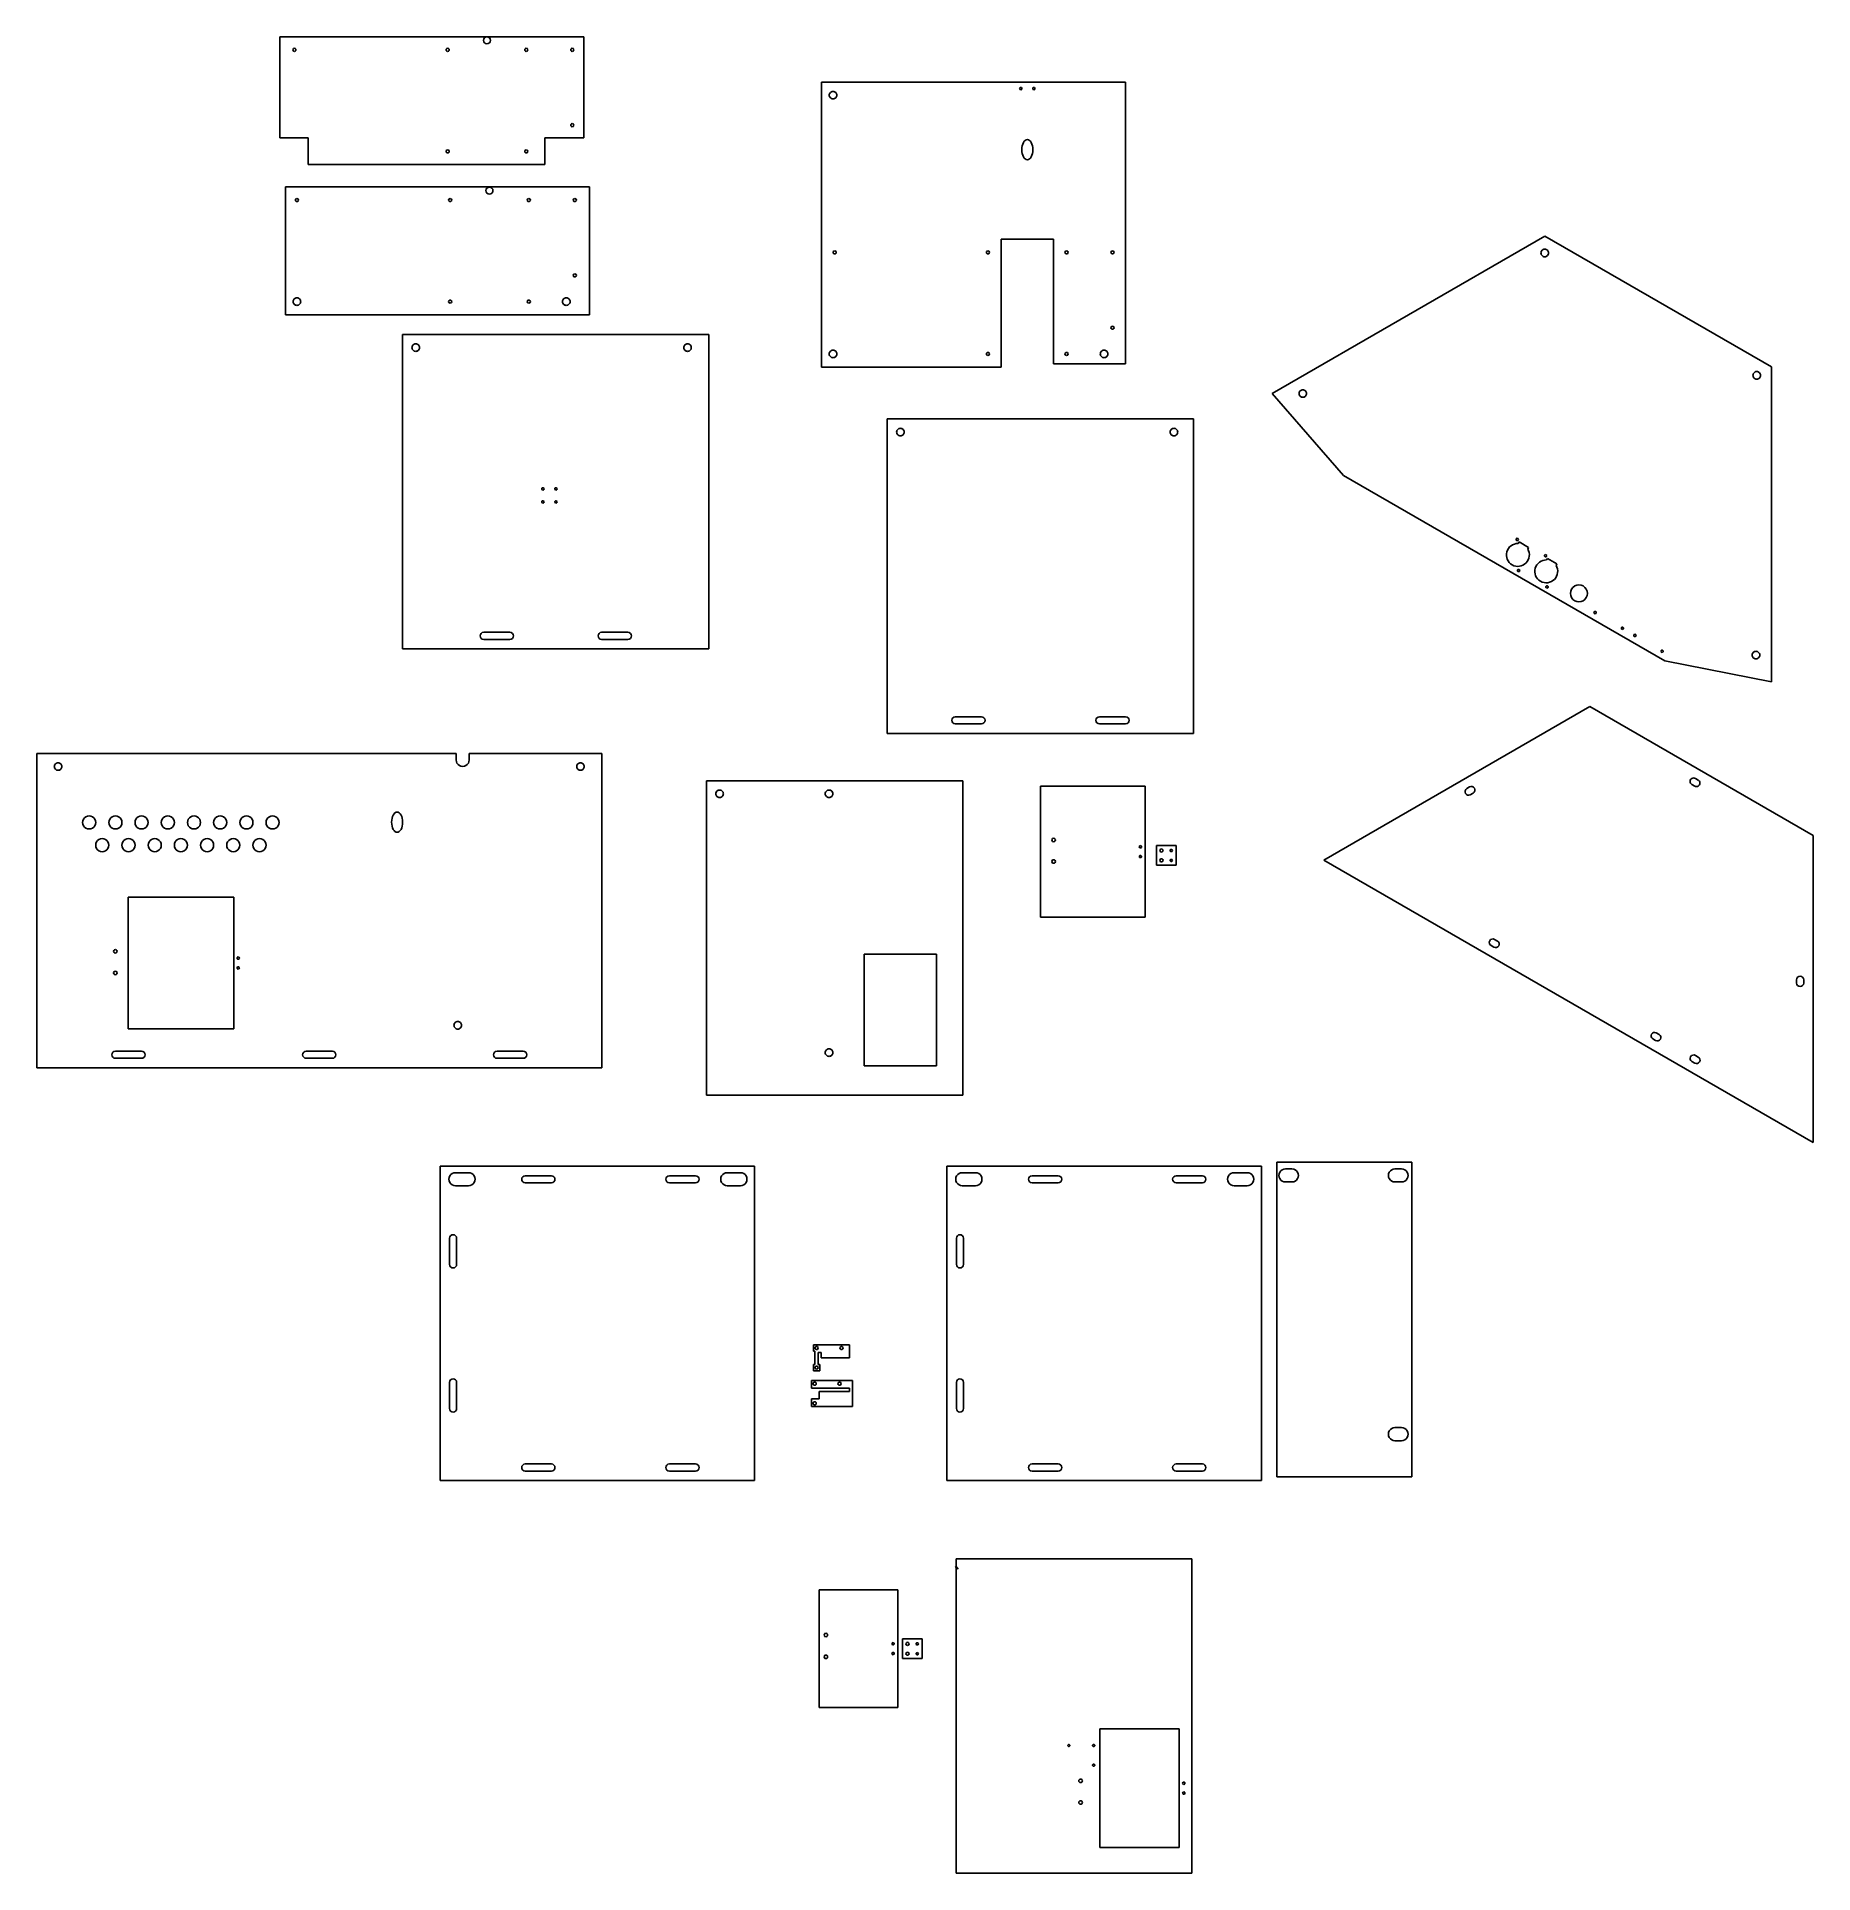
# Model space of a CAD drawing. Extents: x -891 to 831, y 0 to 1780.
import ezdxf

# ---------------------------------------------------------------- set-up
doc = ezdxf.new("R2010")
doc.units = 0

msp = doc.modelspace()

# ---------------------------------------------------------------- linework, layer by layer
at = {"layer": 'Layer 1'}
for p, q in [((228.6, 304.8), (0, 304.8)), ((0, 304.8), (0, 0.000291)), ((228.6, 0.000291), (228.6, 304.8)), ((0.793749, 297.794), (-0.793749, 296.206)), ((0.793749, 297.794), (-0.793749, 296.206)), ((0.793749, 297.794), (-0.793749, 296.206)), ((0.793749, 297.794), (-0.793749, 296.206)), ((0.793749, 297.794), (-0.793749, 296.206)), ((0.793749, 297.794), (-0.793749, 296.206)), ((0.793749, 297.794), (-0.793749, 296.206)), ((0.793749, 297.794), (-0.793749, 296.206)), ((0.793749, 297.794), (-0.793749, 296.206)), ((0.793749, 297.794), (-0.793749, 296.206)), ((0.793749, 297.794), (-0.793749, 296.206)), ((0.793749, 297.794), (-0.793749, 296.206)), ((0.793749, 297.794), (-0.793749, 296.206)), ((0.793749, 297.794), (-0.793749, 296.206)), ((0.793749, 297.794), (-0.793749, 296.206)), ((0.793749, 297.794), (-0.793749, 296.206)), ((0.793749, 297.794), (-0.793749, 296.206)), ((0.793749, 297.794), (-0.793749, 296.206)), ((0.793749, 297.794), (-0.793749, 296.206)), ((0.793749, 297.794), (-0.793749, 296.206)), ((0.793749, 297.794), (-0.793749, 296.206)), ((0.793749, 297.794), (-0.793749, 296.206)), ((0.793749, 297.794), (-0.793749, 296.206)), ((0, 298.323), (0, 295.677)), ((0, 298.323), (0, 295.677)), ((0, 298.323), (0, 295.677)), ((0, 298.323), (0, 295.677)), ((0, 298.323), (0, 295.677)), ((0, 298.323), (0, 295.677)), ((0, 298.323), (0, 295.677)), ((0, 298.323), (0, 295.677)), ((0, 298.323), (0, 295.677)), ((0, 298.323), (0, 295.677)), ((0, 298.323), (0, 295.677)), ((0, 298.323), (0, 295.677)), ((0, 298.323), (0, 295.677)), ((0, 298.323), (0, 295.677)), ((0, 298.323), (0, 295.677)), ((0, 298.323), (0, 295.677)), ((0, 298.323), (0, 295.677)), ((0, 298.323), (0, 295.677)), ((0, 298.323), (0, 295.677)), ((0, 298.323), (0, 295.677)), ((0, 298.323), (0, 295.677)), ((0, 298.323), (0, 295.677)), ((0, 298.323), (0, 295.677)), ((1.05833, 297), (0, 295.94167)), ((1.05833, 297), (0, 295.94167)), ((1.05833, 297), (0, 295.94167)), ((1.05833, 297), (0, 295.94167)), ((1.05833, 297), (0, 295.94167)), ((1.05833, 297), (0, 295.94167)), ((1.05833, 297), (0, 295.94167)), ((1.05833, 297), (0, 295.94167)), ((1.05833, 297), (0, 295.94167)), ((1.05833, 297), (0, 295.94167)), ((1.05833, 297), (0, 295.94167)), ((1.05833, 297), (0, 295.94167)), ((1.05833, 297), (0, 295.94167)), ((1.05833, 297), (0, 295.94167)), ((1.05833, 297), (0, 295.94167)), ((1.05833, 297), (0, 295.94167)), ((1.05833, 297), (0, 295.94167)), ((1.05833, 297), (0, 295.94167)), ((1.05833, 297), (0, 295.94167)), ((1.05833, 297), (0, 295.94167)), ((1.05833, 297), (0, 295.94167)), ((1.05833, 297), (0, 295.94167)), ((1.05833, 297), (0, 295.94167)), ((1.5875, 296.471), (0.52917, 295.41267)), ((1.5875, 296.471), (0.52917, 295.41267)), ((1.5875, 296.471), (0.52917, 295.41267)), ((1.5875, 296.471), (0.52917, 295.41267)), ((1.5875, 296.471), (0.52917, 295.41267)), ((1.5875, 296.471), (0.52917, 295.41267)), ((1.5875, 296.471), (0.52917, 295.41267)), ((1.5875, 296.471), (0.52917, 295.41267)), ((1.5875, 296.471), (0.52917, 295.41267)), ((1.5875, 296.471), (0.52917, 295.41267)), ((1.5875, 296.471), (0.52917, 295.41267)), ((1.5875, 296.471), (0.52917, 295.41267)), ((1.5875, 296.471), (0.52917, 295.41267)), ((1.5875, 296.471), (0.52917, 295.41267)), ((1.5875, 296.471), (0.52917, 295.41267)), ((1.5875, 296.471), (0.52917, 295.41267)), ((1.5875, 296.471), (0.52917, 295.41267)), ((1.5875, 296.471), (0.52917, 295.41267)), ((1.5875, 296.471), (0.52917, 295.41267)), ((1.5875, 296.471), (0.52917, 295.41267)), ((1.5875, 296.471), (0.52917, 295.41267)), ((1.5875, 296.471), (0.52917, 295.41267)), ((1.5875, 296.471), (0.52917, 295.41267)), ((2.11666, 295.942), (1.05833, 294.88367)), ((2.11666, 295.942), (1.05833, 294.88367)), ((2.11666, 295.942), (1.05833, 294.88367)), ((2.11666, 295.942), (1.05833, 294.88367)), ((2.11666, 295.942), (1.05833, 294.88367)), ((2.11666, 295.942), (1.05833, 294.88367)), ((2.11666, 295.942), (1.05833, 294.88367)), ((2.11666, 295.942), (1.05833, 294.88367)), ((2.11666, 295.942), (1.05833, 294.88367)), ((2.11666, 295.942), (1.05833, 294.88367)), ((2.11666, 295.942), (1.05833, 294.88367)), ((2.11666, 295.942), (1.05833, 294.88367)), ((2.11666, 295.942), (1.05833, 294.88367)), ((2.11666, 295.942), (1.05833, 294.88367)), ((2.11666, 295.942), (1.05833, 294.88367)), ((2.11666, 295.942), (1.05833, 294.88367)), ((2.11666, 295.942), (1.05833, 294.88367)), ((2.11666, 295.942), (1.05833, 294.88367)), ((2.11666, 295.942), (1.05833, 294.88367)), ((2.11666, 295.942), (1.05833, 294.88367)), ((2.11666, 295.942), (1.05833, 294.88367)), ((2.11666, 295.942), (1.05833, 294.88367)), ((2.11666, 295.942), (1.05833, 294.88367)), ((108.491017, 124.607357), (108.247173, 124.256546)), ((108.847353, 124.843054), (108.491017, 124.607357)), ((109.281, 124.92926), (108.847353, 124.843054)), ((109.714647, 124.843054), (109.281, 124.92926)), ((110.070983, 124.607357), (109.714647, 124.843054)), ((110.314827, 124.256546), (110.070983, 124.607357)), ((132.621017, 124.607357), (132.377173, 124.256546)), ((132.977353, 124.843054), (132.621017, 124.607357)), ((133.411, 124.92926), (132.977353, 124.843054)), ((133.844647, 124.843054), (133.411, 124.92926)), ((134.200983, 124.607357), (133.844647, 124.843054)), ((134.444827, 124.256546), (134.200983, 124.607357)), ((139.38, 140.081), (216.342, 140.081)), ((139.38, 25.0193), (139.38, 140.081)), ((216.342, 140.081), (216.342, 25.0193)), ((108.247173, 124.256546), (108.151, 123.825)), ((108.151, 123.825), (108.247173, 123.393454)), ((108.247173, 123.393454), (108.491017, 123.042643)), ((108.491017, 123.042643), (108.847353, 122.806946)), ((108.847353, 122.806946), (109.281, 122.72074)), ((109.281, 122.72074), (109.714647, 122.806946)), ((109.714647, 122.806946), (110.070983, 123.042643)), ((110.070983, 123.042643), (110.314827, 123.393454)), ((110.411, 123.825), (110.314827, 124.256546)), ((110.314827, 123.393454), (110.411, 123.825)), ((110.411, 123.825), (110.411, 123.825)), ((132.377173, 124.256546), (132.281, 123.825)), ((132.281, 123.825), (132.377173, 123.393454)), ((132.377173, 123.393454), (132.621017, 123.042643)), ((132.621017, 123.042643), (132.977353, 122.806946)), ((132.977353, 122.806946), (133.411, 122.72074)), ((133.411, 122.72074), (133.844647, 122.806946)), ((133.844647, 122.806946), (134.200983, 123.042643)), ((134.200983, 123.042643), (134.444827, 123.393454)), ((134.541, 123.825), (134.444827, 124.256546)), ((134.444827, 123.393454), (134.541, 123.825)), ((134.541, 123.825), (134.541, 123.825)), ((119.1272, 90.326128), (118.984, 89.6623)), ((118.984, 89.6623), (119.1272, 88.998472)), ((119.499014, 90.866589), (119.1272, 90.326128)), ((120.04507, 91.230134), (119.499014, 90.866589)), ((120.711, 91.363216), (120.04507, 91.230134)), ((121.37693, 91.230134), (120.711, 91.363216)), ((121.922986, 90.866589), (121.37693, 91.230134)), ((122.2948, 90.326128), (121.922986, 90.866589)), ((122.438, 89.6623), (122.2948, 90.326128)), ((122.2948, 88.998472), (122.438, 89.6623)), ((122.438, 89.6623), (122.438, 89.6623)), ((132.377173, 105.206546), (132.281, 104.775)), ((132.281, 104.775), (132.377173, 104.343454)), ((132.621017, 105.557357), (132.377173, 105.206546)), ((132.377173, 104.343454), (132.621017, 103.992643)), ((132.977353, 105.793054), (132.621017, 105.557357)), ((132.621017, 103.992643), (132.977353, 103.756946)), ((133.411, 105.87926), (132.977353, 105.793054)), ((132.977353, 103.756946), (133.411, 103.67074)), ((133.844647, 105.793054), (133.411, 105.87926)), ((133.411, 103.67074), (133.844647, 103.756946)), ((134.200983, 105.557357), (133.844647, 105.793054)), ((133.844647, 103.756946), (134.200983, 103.992643)), ((134.444827, 105.206546), (134.200983, 105.557357)), ((134.200983, 103.992643), (134.444827, 104.343454)), ((134.541, 104.775), (134.444827, 105.206546)), ((134.444827, 104.343454), (134.541, 104.775)), ((134.541, 104.775), (134.541, 104.775)), ((119.1272, 88.998472), (119.499014, 88.458011)), ((119.499014, 88.458011), (120.04507, 88.094466)), ((120.04507, 88.094466), (120.711, 87.961384)), ((120.711, 87.961384), (121.37693, 88.094466)), ((121.37693, 88.094466), (121.922986, 88.458011)), ((121.922986, 88.458011), (122.2948, 88.998472)), ((219.743631, 87.87795), (219.5922, 87.3128)), ((219.5922, 87.3128), (219.743719, 86.74765)), ((219.743631, 78.35295), (219.5922, 77.7878)), ((219.5922, 77.7878), (219.743719, 77.22265)), ((220.15735, 88.291669), (219.743631, 87.87795)), ((220.15735, 78.766669), (219.743631, 78.35295)), ((219.743719, 86.74765), (220.15745, 86.333931)), ((219.743719, 77.22265), (220.15745, 76.808931)), ((220.7225, 88.4431), (220.15735, 88.291669)), ((220.7225, 78.9181), (220.15735, 78.766669)), ((220.15745, 86.333931), (220.7226, 86.1825)), ((220.15745, 76.808931), (220.7226, 76.6575)), ((221.28765, 88.291669), (220.7225, 88.4431)), ((221.28765, 78.766669), (220.7225, 78.9181)), ((220.7226, 86.1825), (221.28775, 86.333931)), ((220.7226, 76.6575), (221.28775, 76.808931)), ((221.701394, 87.87795), (221.28765, 88.291669)), ((221.701394, 78.35295), (221.28765, 78.766669)), ((221.28775, 86.333931), (221.701469, 86.74765)), ((221.28775, 76.808931), (221.701469, 77.22265)), ((221.853, 87.3128), (221.701394, 87.87795)), ((221.853, 77.7878), (221.701394, 78.35295)), ((221.701469, 86.74765), (221.8529, 87.3128)), ((221.701469, 77.22265), (221.8529, 77.7878)), ((221.8529, 87.3128), (221.853, 87.3128)), ((221.8529, 77.7878), (221.853, 77.7878)), ((119.1272, 69.244128), (118.984, 68.5803)), ((118.984, 68.5803), (119.1272, 67.916472)), ((119.499014, 69.784589), (119.1272, 69.244128)), ((119.1272, 67.916472), (119.499014, 67.376011)), ((120.04507, 70.148134), (119.499014, 69.784589)), ((119.499014, 67.376011), (120.04507, 67.012466)), ((120.711, 70.281216), (120.04507, 70.148134)), ((120.04507, 67.012466), (120.711, 66.879384)), ((121.37693, 70.148134), (120.711, 70.281216)), ((120.711, 66.879384), (121.37693, 67.012466)), ((121.922986, 69.784589), (121.37693, 70.148134)), ((121.37693, 67.012466), (121.922986, 67.376011)), ((122.2948, 69.244128), (121.922986, 69.784589)), ((121.922986, 67.376011), (122.2948, 67.916472)), ((122.438, 68.5803), (122.2948, 69.244128)), ((122.2948, 67.916472), (122.438, 68.5803)), ((122.438, 68.5803), (122.438, 68.5803)), ((216.342, 25.0193), (139.38, 25.0193)), ((0, 0.000291), (228.6, 0.000291))]:
    msp.add_line(p, q, dxfattribs=at)
at = {"layer": 'Sketch045'}
for p, q in [((-56.2853, 274.865), (-132.485, 274.865)), ((-132.485, 274.865), (-132.485, 160.565)), ((-56.2853, 160.565), (-56.2853, 274.865)), ((-127.630999, 231.7086), (-127.8624, 230.845)), ((-126.9988, 232.340799), (-127.630999, 231.7086)), ((-126.1352, 232.5722), (-126.9988, 232.340799)), ((-125.2716, 232.340799), (-126.1352, 232.5722)), ((-124.639401, 231.7086), (-125.2716, 232.340799)), ((-124.408, 230.845), (-124.639401, 231.7086)), ((-127.8624, 230.845), (-127.630999, 229.9814)), ((-127.630999, 229.9814), (-126.9988, 229.349201)), ((-126.9988, 229.349201), (-126.1352, 229.1178)), ((-126.1352, 229.1178), (-125.2716, 229.349201)), ((-125.2716, 229.349201), (-124.639401, 229.9814)), ((-124.639401, 229.9814), (-124.408, 230.845)), ((-124.408, 230.845), (-124.408, 230.845)), ((-62.026169, 223.04315), (-62.1776, 222.478)), ((-62.1776, 222.478), (-62.026169, 221.91285)), ((-61.61245, 223.456869), (-62.026169, 223.04315)), ((-62.026169, 221.91285), (-61.61245, 221.499131)), ((-61.61245, 213.931869), (-62.026169, 213.51815)), ((-61.0473, 223.6083), (-61.61245, 223.456869)), ((-61.61245, 221.499131), (-61.0473, 221.3477)), ((-61.0473, 214.0833), (-61.61245, 213.931869)), ((-60.48215, 223.456869), (-61.0473, 223.6083)), ((-61.0473, 221.3477), (-60.48215, 221.499131)), ((-60.48215, 213.931869), (-61.0473, 214.0833)), ((-60.068431, 223.04315), (-60.48215, 223.456869)), ((-60.48215, 221.499131), (-60.068431, 221.91285)), ((-60.068431, 213.51815), (-60.48215, 213.931869)), ((-59.917, 222.478), (-60.068431, 223.04315)), ((-60.068431, 221.91285), (-59.917, 222.478)), ((-59.917, 222.478), (-59.917, 222.478)), ((-127.630999, 210.6266), (-127.8624, 209.763)), ((-127.8624, 209.763), (-127.630999, 208.8994)), ((-126.9988, 211.258799), (-127.630999, 210.6266)), ((-127.630999, 208.8994), (-126.9988, 208.267201)), ((-126.1352, 211.4902), (-126.9988, 211.258799)), ((-126.9988, 208.267201), (-126.1352, 208.0358)), ((-125.2716, 211.258799), (-126.1352, 211.4902)), ((-126.1352, 208.0358), (-125.2716, 208.267201)), ((-124.639401, 210.6266), (-125.2716, 211.258799)), ((-125.2716, 208.267201), (-124.639401, 208.8994)), ((-124.408, 209.763), (-124.639401, 210.6266)), ((-124.639401, 208.8994), (-124.408, 209.763)), ((-124.408, 209.763), (-124.408, 209.763)), ((-62.026169, 213.51815), (-62.1776, 212.953)), ((-62.1776, 212.953), (-62.026169, 212.38785)), ((-62.026169, 212.38785), (-61.61245, 211.974131)), ((-61.61245, 211.974131), (-61.0473, 211.8227)), ((-61.0473, 211.8227), (-60.48215, 211.974131)), ((-60.48215, 211.974131), (-60.068431, 212.38785)), ((-59.917, 212.953), (-60.068431, 213.51815)), ((-60.068431, 212.38785), (-59.917, 212.953)), ((-59.917, 212.953), (-59.917, 212.953)), ((-132.485, 160.565), (-56.2853, 160.565))]:
    msp.add_line(p, q, dxfattribs=at)
at = {"layer": 'Sketch047'}
for p, q in [((-51.8413, 227.087), (-32.7913, 227.087)), ((-51.8413, 208.037), (-51.8413, 227.087)), ((-48.399123, 223.087), (-48.6033, 222.325)), ((-48.6033, 222.325), (-48.399123, 221.563)), ((-47.8413, 223.644823), (-48.399123, 223.087)), ((-48.399123, 221.563), (-47.8413, 221.005177)), ((-47.8413, 214.119823), (-48.399123, 213.562)), ((-47.0793, 223.849), (-47.8413, 223.644823)), ((-47.8413, 221.005177), (-47.0793, 220.801)), ((-47.0793, 214.324), (-47.8413, 214.119823)), ((-46.3173, 223.644823), (-47.0793, 223.849)), ((-47.0793, 220.801), (-46.3173, 221.005177)), ((-46.3173, 214.119823), (-47.0793, 214.324)), ((-45.759477, 223.087), (-46.3173, 223.644823)), ((-46.3173, 221.005177), (-45.759477, 221.563)), ((-45.759477, 213.562), (-46.3173, 214.119823)), ((-45.5553, 222.325), (-45.759477, 223.087)), ((-45.759477, 221.563), (-45.5553, 222.325)), ((-45.5553, 222.325), (-45.5553, 222.325)), ((-38.532169, 222.89015), (-38.6836, 222.325)), ((-38.6836, 222.325), (-38.532169, 221.75985)), ((-38.11845, 223.303869), (-38.532169, 222.89015)), ((-38.532169, 221.75985), (-38.11845, 221.346131)), ((-38.11845, 213.778869), (-38.532169, 213.36515)), ((-37.5533, 223.4553), (-38.11845, 223.303869)), ((-38.11845, 221.346131), (-37.5533, 221.1947)), ((-37.5533, 213.9303), (-38.11845, 213.778869)), ((-36.98815, 223.303869), (-37.5533, 223.4553)), ((-37.5533, 221.1947), (-36.98815, 221.346131)), ((-36.98815, 213.778869), (-37.5533, 213.9303)), ((-36.574431, 222.89015), (-36.98815, 223.303869)), ((-36.98815, 221.346131), (-36.574431, 221.75985)), ((-36.574431, 213.36515), (-36.98815, 213.778869)), ((-36.423, 222.325), (-36.574431, 222.89015)), ((-36.574431, 221.75985), (-36.423, 222.325)), ((-36.423, 222.325), (-36.423, 222.325)), ((-32.7913, 227.087), (-32.7913, 208.037)), ((-32.7913, 208.037), (-51.8413, 208.037)), ((-48.399123, 213.562), (-48.6033, 212.8)), ((-48.6033, 212.8), (-48.399123, 212.038)), ((-48.399123, 212.038), (-47.8413, 211.480177)), ((-47.8413, 211.480177), (-47.0793, 211.276)), ((-47.0793, 211.276), (-46.3173, 211.480177)), ((-46.3173, 211.480177), (-45.759477, 212.038)), ((-45.5553, 212.8), (-45.759477, 213.562)), ((-45.759477, 212.038), (-45.5553, 212.8)), ((-45.5553, 212.8), (-45.5553, 212.8)), ((-38.532169, 213.36515), (-38.6836, 212.8)), ((-38.6836, 212.8), (-38.532169, 212.23485)), ((-38.532169, 212.23485), (-38.11845, 211.821131)), ((-38.11845, 211.821131), (-37.5533, 211.6697)), ((-37.5533, 211.6697), (-36.98815, 211.821131)), ((-36.98815, 211.821131), (-36.574431, 212.23485)), ((-36.423, 212.8), (-36.574431, 213.36515)), ((-36.574431, 212.23485), (-36.423, 212.8)), ((-36.423, 212.8), (-36.423, 212.8))]:
    msp.add_line(p, q, dxfattribs=at)
at = {"layer": 'Sketch048'}
for p, q in [((-133.837, 477.705), (-140.187, 477.705)), ((-140.187, 477.705), (-140.187, 471.355)), ((-140.187, 471.355), (-140.187, 470.212)), ((-140.187, 470.212), (-103.357, 470.212)), ((-138.331823, 475.292), (-138.536, 474.53)), ((-138.536, 474.53), (-138.331823, 473.768)), ((-137.774, 475.849823), (-138.331823, 475.292)), ((-138.331823, 473.768), (-137.774, 473.210177)), ((-137.012, 476.054), (-137.774, 475.849823)), ((-137.774, 473.210177), (-137.012, 473.006)), ((-136.25, 475.849823), (-137.012, 476.054)), ((-137.012, 473.006), (-136.25, 473.210177)), ((-135.692177, 475.292), (-136.25, 475.849823)), ((-136.25, 473.210177), (-135.692177, 473.768)), ((-135.488, 474.53), (-135.692177, 475.292)), ((-135.692177, 473.768), (-135.488, 474.53)), ((-135.488, 474.53), (-135.488, 474.53)), ((-100.182, 477.705), (-133.837, 477.705)), ((-103.357, 467.037), (-132.567, 467.037)), ((-132.567, 467.037), (-132.567, 459.925)), ((-114.201823, 475.292), (-114.406, 474.53)), ((-114.406, 474.53), (-114.201823, 473.768)), ((-113.644, 475.849823), (-114.201823, 475.292)), ((-114.201823, 473.768), (-113.644, 473.210177)), ((-112.882, 476.054), (-113.644, 475.849823)), ((-113.644, 473.210177), (-112.882, 473.006)), ((-112.12, 475.849823), (-112.882, 476.054)), ((-112.882, 473.006), (-112.12, 473.210177)), ((-111.562177, 475.292), (-112.12, 475.849823)), ((-112.12, 473.210177), (-111.562177, 473.768)), ((-111.358, 474.53), (-111.562177, 475.292)), ((-111.562177, 473.768), (-111.358, 474.53)), ((-111.358, 474.53), (-111.358, 474.53)), ((-103.357, 470.212), (-103.357, 467.037)), ((-100.182, 477.705), (-100.182, 452.305)), ((-132.567, 459.925), (-140.187, 459.925)), ((-140.187, 459.925), (-140.187, 458.655)), ((-140.187, 458.655), (-140.187, 452.305)), ((-140.187, 452.305), (-133.837, 452.305)), ((-138.331823, 456.242), (-138.536, 455.48)), ((-138.536, 455.48), (-138.331823, 454.718)), ((-137.774, 456.799823), (-138.331823, 456.242)), ((-138.331823, 454.718), (-137.774, 454.160177)), ((-137.012, 457.004), (-137.774, 456.799823)), ((-137.774, 454.160177), (-137.012, 453.956)), ((-136.25, 456.799823), (-137.012, 457.004)), ((-137.012, 453.956), (-136.25, 454.160177)), ((-135.692177, 456.242), (-136.25, 456.799823)), ((-136.25, 454.160177), (-135.692177, 454.718)), ((-135.488, 455.48), (-135.692177, 456.242)), ((-135.692177, 454.718), (-135.488, 455.48)), ((-135.488, 455.48), (-135.488, 455.48)), ((-133.837, 452.305), (-100.182, 452.305))]:
    msp.add_line(p, q, dxfattribs=at)
at = {"layer": 'Sketch049'}
for p, q in [((-131.932, 512.315), (-138.282, 512.315)), ((-138.282, 512.315), (-138.282, 505.965)), ((-138.282, 505.965), (-136.695, 505.965)), ((-136.695, 505.965), (-136.695, 493.265)), ((-136.426823, 509.902), (-136.631, 509.14)), ((-136.631, 509.14), (-136.426823, 508.378)), ((-135.869, 510.459823), (-136.426823, 509.902)), ((-136.426823, 508.378), (-135.869, 507.820177)), ((-135.107, 510.664), (-135.869, 510.459823)), ((-135.869, 507.820177), (-135.107, 507.616)), ((-134.345, 510.459823), (-135.107, 510.664)), ((-135.107, 507.616), (-134.345, 507.820177)), ((-133.787177, 509.902), (-134.345, 510.459823)), ((-134.345, 507.820177), (-133.787177, 508.378)), ((-133.583, 509.14), (-133.787177, 509.902)), ((-133.787177, 508.378), (-133.583, 509.14)), ((-133.583, 509.14), (-133.583, 509.14)), ((-133.52, 493.265), (-133.52, 504.695)), ((-133.52, 504.695), (-130.662, 504.695)), ((-103.357, 512.315), (-131.932, 512.315)), ((-130.662, 504.695), (-130.662, 499.615)), ((-130.662, 499.615), (-103.357, 499.615)), ((-112.296823, 509.902), (-112.501, 509.14)), ((-112.501, 509.14), (-112.296823, 508.378)), ((-111.739, 510.459823), (-112.296823, 509.902)), ((-112.296823, 508.378), (-111.739, 507.820177)), ((-110.977, 510.664), (-111.739, 510.459823)), ((-111.739, 507.820177), (-110.977, 507.616)), ((-110.215, 510.459823), (-110.977, 510.664)), ((-110.977, 507.616), (-110.215, 507.820177)), ((-109.657177, 509.902), (-110.215, 510.459823)), ((-110.215, 507.820177), (-109.657177, 508.378)), ((-109.453, 509.14), (-109.657177, 509.902)), ((-109.657177, 508.378), (-109.453, 509.14)), ((-109.453, 509.14), (-109.453, 509.14)), ((-103.357, 499.615), (-103.357, 512.315)), ((-136.695, 493.265), (-138.282, 493.265)), ((-138.282, 493.265), (-138.282, 486.915)), ((-138.282, 486.915), (-131.932, 486.915)), ((-136.426823, 490.852), (-136.631, 490.09)), ((-136.631, 490.09), (-136.426823, 489.328)), ((-135.869, 491.409823), (-136.426823, 490.852)), ((-136.426823, 489.328), (-135.869, 488.770177)), ((-135.107, 491.614), (-135.869, 491.409823)), ((-135.869, 488.770177), (-135.107, 488.566)), ((-134.345, 491.409823), (-135.107, 491.614)), ((-135.107, 488.566), (-134.345, 488.770177)), ((-133.787177, 490.852), (-134.345, 491.409823)), ((-134.345, 488.770177), (-133.787177, 489.328)), ((-133.583, 490.09), (-133.787177, 490.852)), ((-133.787177, 489.328), (-133.583, 490.09)), ((-133.583, 490.09), (-133.583, 490.09)), ((-131.932, 493.265), (-133.52, 493.265)), ((-131.932, 486.915), (-131.932, 493.265))]:
    msp.add_line(p, q, dxfattribs=at)
at = {"layer": 'Sketch050'}
for p, q in [((-8.93462, 380.563), (-8.93462, 685.363)), ((-8.93462, 685.363), (295.865, 685.363)), ((1.570889, 677.162943), (0.552117, 675.837995)), ((2.876375, 678.162254), (1.570889, 677.162943)), ((4.394546, 678.793186), (2.876375, 678.162254)), ((6.05137, 679.013), (4.394546, 678.793186)), ((18.7513, 679.013), (6.05137, 679.013)), ((20.408124, 678.793182), (18.7513, 679.01299)), ((21.926295, 678.162253), (20.408124, 678.793182)), ((23.231781, 677.162943), (21.926295, 678.162253)), ((24.250553, 675.837995), (23.231781, 677.162943)), ((264.968519, 677.162943), (263.949747, 675.837995)), ((266.274005, 678.162254), (264.968519, 677.162943)), ((267.792176, 678.793186), (266.274005, 678.162254)), ((269.449, 679.013), (267.792176, 678.793186)), ((282.149, 679.013), (269.449, 679.013)), ((283.805824, 678.793182), (282.149, 679.01299)), ((285.323995, 678.162253), (283.805824, 678.793182)), ((286.629481, 677.162943), (285.323995, 678.162253)), ((287.648253, 675.837995), (286.629481, 677.162943)), ((295.865, 685.363), (295.865, 380.563)), ((-0.085936, 674.293239), (-0.29862, 672.663)), ((-0.29862, 672.663), (-0.085936, 671.032761)), ((0.552117, 675.837995), (-0.085936, 674.293239)), ((-0.085936, 671.032761), (0.552117, 669.488005)), ((0.552117, 669.488005), (1.570889, 668.163057)), ((1.570889, 668.163057), (2.876375, 667.163747)), ((2.876375, 667.163747), (4.394546, 666.532818)), ((4.394546, 666.532818), (6.05137, 666.31301)), ((6.05137, 666.313), (18.7513, 666.313)), ((18.7513, 666.313), (20.408124, 666.532814)), ((20.408124, 666.532814), (21.926295, 667.163746)), ((21.926295, 667.163746), (23.231781, 668.163057)), ((23.231781, 668.163057), (24.250553, 669.488005)), ((24.888606, 674.293239), (24.250553, 675.837995)), ((24.250553, 669.488005), (24.888606, 671.032761)), ((25.10129, 672.663), (24.888606, 674.293239)), ((24.888606, 671.032761), (25.10129, 672.663)), ((70.461031, 673.996307), (70.192156, 672.663005)), ((70.192156, 672.663005), (70.461031, 671.329703)), ((71.194417, 675.085603), (70.461031, 673.996307)), ((70.461031, 671.329703), (71.194417, 670.240407)), ((72.282459, 675.820849), (71.194417, 675.085603)), ((71.194417, 670.240407), (72.282459, 669.505161)), ((73.6153, 676.092), (72.282459, 675.820849)), ((72.282459, 669.505161), (73.6153, 669.23401)), ((99.0152, 676.092), (73.6153, 676.092)), ((73.6153, 669.234), (99.0152, 669.234)), ((100.348041, 675.820839), (99.0152, 676.09199)), ((99.0152, 669.234), (100.348041, 669.505151)), ((101.436083, 675.085593), (100.348041, 675.820839)), ((100.348041, 669.505151), (101.436083, 670.240397)), ((102.169469, 673.996297), (101.436083, 675.085593)), ((101.436083, 670.240397), (102.169469, 671.329693)), ((102.438344, 672.662995), (102.169469, 673.996297)), ((102.169469, 671.329693), (102.438344, 672.662995)), ((210.160731, 673.996307), (209.891856, 672.663005)), ((209.891856, 672.663005), (210.160731, 671.329703)), ((210.894117, 675.085603), (210.160731, 673.996307)), ((210.160731, 671.329703), (210.894117, 670.240407)), ((211.982159, 675.820849), (210.894117, 675.085603)), ((210.894117, 670.240407), (211.982159, 669.505161)), ((213.315, 676.092), (211.982159, 675.820849)), ((211.982159, 669.505161), (213.315, 669.23401)), ((238.715, 676.092), (213.315, 676.092)), ((213.315, 669.234), (238.715, 669.234)), ((240.047841, 675.820839), (238.715, 676.09199)), ((238.715, 669.234), (240.047841, 669.505151)), ((241.135883, 675.085593), (240.047841, 675.820839)), ((240.047841, 669.505151), (241.135883, 670.240397)), ((241.869269, 673.996297), (241.135883, 675.085593)), ((241.135883, 670.240397), (241.869269, 671.329693)), ((242.138144, 672.662995), (241.869269, 673.996297)), ((241.869269, 671.329693), (242.138144, 672.662995)), ((263.311694, 674.293239), (263.09901, 672.663)), ((263.09901, 672.663), (263.311694, 671.032761)), ((263.949747, 675.837995), (263.311694, 674.293239)), ((263.311694, 671.032761), (263.949747, 669.488005)), ((263.949747, 669.488005), (264.968519, 668.163057)), ((264.968519, 668.163057), (266.274005, 667.163747)), ((266.274005, 667.163747), (267.792176, 666.532818)), ((267.792176, 666.532818), (269.449, 666.31301)), ((269.449, 666.313), (282.149, 666.313)), ((282.149, 666.313), (283.805824, 666.532814)), ((283.805824, 666.532814), (285.323995, 667.163746)), ((285.323995, 667.163746), (286.629481, 668.163057)), ((286.629481, 668.163057), (287.648253, 669.488005)), ((288.286306, 674.293239), (287.648253, 675.837995)), ((287.648253, 669.488005), (288.286306, 671.032761)), ((288.49899, 672.663), (288.286306, 674.293239)), ((288.286306, 671.032761), (288.49899, 672.663)), ((0.607521, 616.845841), (0.33637, 615.513)), ((0.336372, 615.513), (0.336372, 590.113)), ((1.342767, 617.933883), (0.607521, 616.845841)), ((2.432063, 618.667269), (1.342767, 617.933883)), ((3.765365, 618.936144), (2.432063, 618.667269)), ((5.098667, 618.667269), (3.765365, 618.936144)), ((6.187963, 617.933883), (5.098667, 618.667269)), ((6.923209, 616.845841), (6.187963, 617.933883)), ((7.19436, 615.513), (6.923209, 616.845841)), ((7.19436, 590.113), (7.19436, 615.513)), ((0.336372, 590.113), (0.607523, 588.780159)), ((0.607523, 588.780159), (1.342769, 587.692117)), ((1.342769, 587.692117), (2.432065, 586.958731)), ((5.098669, 586.958731), (6.187965, 587.692117)), ((6.187965, 587.692117), (6.923211, 588.780159)), ((6.923211, 588.780159), (7.194362, 590.113)), ((2.432065, 586.958731), (3.765367, 586.689856)), ((3.765367, 586.689856), (5.098669, 586.958731)), ((0.607521, 477.145841), (0.33637, 475.813)), ((0.336372, 475.813), (0.336372, 450.413)), ((1.342767, 478.233883), (0.607521, 477.145841)), ((2.432063, 478.967269), (1.342767, 478.233883)), ((3.765365, 479.236144), (2.432063, 478.967269)), ((5.098667, 478.967269), (3.765365, 479.236144)), ((6.187963, 478.233883), (5.098667, 478.967269)), ((6.923209, 477.145841), (6.187963, 478.233883)), ((7.19436, 475.813), (6.923209, 477.145841)), ((7.19436, 450.413), (7.19436, 475.813)), ((0.336372, 450.413), (0.607523, 449.080159)), ((0.607523, 449.080159), (1.342769, 447.992117)), ((1.342769, 447.992117), (2.432065, 447.258731)), ((2.432065, 447.258731), (3.765367, 446.989856)), ((3.765367, 446.989856), (5.098669, 447.258731)), ((5.098669, 447.258731), (6.187965, 447.992117)), ((6.187965, 447.992117), (6.923211, 449.080159)), ((6.923211, 449.080159), (7.194362, 450.413)), ((70.461031, 394.596307), (70.192156, 393.263005)), ((70.192156, 393.263005), (70.461031, 391.929703)), ((71.194417, 395.685603), (70.461031, 394.596307)), ((70.461031, 391.929703), (71.194417, 390.840407)), ((72.282459, 396.420849), (71.194417, 395.685603)), ((73.6153, 396.692), (72.282459, 396.420849)), ((99.0152, 396.692), (73.6153, 396.692)), ((100.348041, 396.420839), (99.0152, 396.69199)), ((101.436083, 395.685593), (100.348041, 396.420839)), ((102.169469, 394.596297), (101.436083, 395.685593)), ((101.436083, 390.840397), (102.169469, 391.929693)), ((102.438344, 393.262995), (102.169469, 394.596297)), ((102.169469, 391.929693), (102.438344, 393.262995)), ((210.160731, 394.596307), (209.891856, 393.263005)), ((209.891856, 393.263005), (210.160731, 391.929703)), ((210.894117, 395.685603), (210.160731, 394.596307)), ((210.160731, 391.929703), (210.894117, 390.840407)), ((211.982159, 396.420849), (210.894117, 395.685603)), ((213.315, 396.692), (211.982159, 396.420849)), ((238.715, 396.692), (213.315, 396.692)), ((240.047841, 396.420839), (238.715, 396.69199)), ((241.135883, 395.685593), (240.047841, 396.420839)), ((241.869269, 394.596297), (241.135883, 395.685593)), ((241.135883, 390.840397), (241.869269, 391.929693)), ((242.138144, 393.262995), (241.869269, 394.596297)), ((241.869269, 391.929693), (242.138144, 393.262995)), ((295.865, 380.563), (-8.93462, 380.563)), ((71.194417, 390.840407), (72.282459, 390.105161)), ((72.282459, 390.105161), (73.6153, 389.83401)), ((73.6153, 389.834), (99.0152, 389.834)), ((99.0152, 389.834), (100.348041, 390.105151)), ((100.348041, 390.105151), (101.436083, 390.840397)), ((210.894117, 390.840407), (211.982159, 390.105161)), ((211.982159, 390.105161), (213.315, 389.83401)), ((213.315, 389.834), (238.715, 389.834)), ((238.715, 389.834), (240.047841, 390.105151)), ((240.047841, 390.105151), (241.135883, 390.840397))]:
    msp.add_line(p, q, dxfattribs=at)
at = {"layer": 'Sketch051'}
for p, q in [((441.725, 689.139), (310.915, 689.139)), ((310.915, 689.139), (310.915, 384.339)), ((313.032694, 678.069239), (312.82001, 676.439)), ((312.82001, 676.439), (313.032694, 674.808761)), ((313.670747, 679.613995), (313.032694, 678.069239)), ((314.689519, 680.938943), (313.670747, 679.613995)), ((315.995005, 681.938254), (314.689519, 680.938943)), ((317.513176, 682.569186), (315.995005, 681.938254)), ((319.17, 682.789), (317.513176, 682.569186)), ((325.52, 682.789), (319.17, 682.789)), ((327.176824, 682.569182), (325.52, 682.78899)), ((328.694995, 681.938253), (327.176824, 682.569182)), ((330.000481, 680.938943), (328.694995, 681.938253)), ((331.019253, 679.613995), (330.000481, 680.938943)), ((331.657306, 678.069239), (331.019253, 679.613995)), ((331.86999, 676.439), (331.657306, 678.069239)), ((331.657306, 674.808761), (331.86999, 676.439)), ((419.204694, 678.069239), (418.99201, 676.439)), ((418.99201, 676.439), (419.204694, 674.808761)), ((419.842747, 679.613995), (419.204694, 678.069239)), ((420.861519, 680.938943), (419.842747, 679.613995)), ((422.167005, 681.938254), (420.861519, 680.938943)), ((423.685176, 682.569186), (422.167005, 681.938254)), ((425.342, 682.789), (423.685176, 682.569186)), ((431.692, 682.789), (425.342, 682.789)), ((433.348824, 682.569182), (431.692, 682.78899)), ((434.866995, 681.938253), (433.348824, 682.569182)), ((436.172481, 680.938943), (434.866995, 681.938253)), ((437.191253, 679.613995), (436.172481, 680.938943)), ((437.829306, 678.069239), (437.191253, 679.613995)), ((438.04199, 676.439), (437.829306, 678.069239)), ((437.829306, 674.808761), (438.04199, 676.439)), ((441.725, 384.339), (441.725, 689.139)), ((313.032694, 674.808761), (313.670747, 673.264005)), ((313.670747, 673.264005), (314.689519, 671.939057)), ((314.689519, 671.939057), (315.995005, 670.939747)), ((315.995005, 670.939747), (317.513176, 670.308818)), ((317.513176, 670.308818), (319.17, 670.08901)), ((319.17, 670.089), (325.52, 670.089)), ((325.52, 670.089), (327.176824, 670.308814)), ((327.176824, 670.308814), (328.694995, 670.939746)), ((328.694995, 670.939746), (330.000481, 671.939057)), ((330.000481, 671.939057), (331.019253, 673.264005)), ((331.019253, 673.264005), (331.657306, 674.808761)), ((419.204694, 674.808761), (419.842747, 673.264005)), ((419.842747, 673.264005), (420.861519, 671.939057)), ((420.861519, 671.939057), (422.167005, 670.939747)), ((422.167005, 670.939747), (423.685176, 670.308818)), ((423.685176, 670.308818), (425.342, 670.08901)), ((425.342, 670.089), (431.692, 670.089)), ((431.692, 670.089), (433.348824, 670.308814)), ((433.348824, 670.308814), (434.866995, 670.939746)), ((434.866995, 670.939746), (436.172481, 671.939057)), ((436.172481, 671.939057), (437.191253, 673.264005)), ((437.191253, 673.264005), (437.829306, 674.808761)), ((419.204694, 427.244239), (418.99201, 425.614)), ((419.842747, 428.788995), (419.204694, 427.244239)), ((420.861519, 430.113943), (419.842747, 428.788995)), ((422.167005, 431.113254), (420.861519, 430.113943)), ((423.685176, 431.744186), (422.167005, 431.113254)), ((425.342, 431.964), (423.685176, 431.744186)), ((431.692, 431.964), (425.342, 431.964)), ((433.348824, 431.744182), (431.692, 431.96399)), ((434.866995, 431.113253), (433.348824, 431.744182)), ((436.172481, 430.113943), (434.866995, 431.113253)), ((437.191253, 428.788995), (436.172481, 430.113943)), ((437.829306, 427.244239), (437.191253, 428.788995)), ((438.04199, 425.614), (437.829306, 427.244239)), ((418.99201, 425.614), (419.204694, 423.983761)), ((419.204694, 423.983761), (419.842747, 422.439005)), ((419.842747, 422.439005), (420.861519, 421.114057)), ((420.861519, 421.114057), (422.167005, 420.114747)), ((422.167005, 420.114747), (423.685176, 419.483818)), ((423.685176, 419.483818), (425.342, 419.26401)), ((425.342, 419.264), (431.692, 419.264)), ((431.692, 419.264), (433.348824, 419.483814)), ((433.348824, 419.483814), (434.866995, 420.114746)), ((434.866995, 420.114746), (436.172481, 421.114057)), ((436.172481, 421.114057), (437.191253, 422.439005)), ((437.191253, 422.439005), (437.829306, 423.983761)), ((437.829306, 423.983761), (438.04199, 425.614)), ((310.915, 384.339), (441.725, 384.339))]:
    msp.add_line(p, q, dxfattribs=at)
at = {"layer": 'Sketch052'}
for p, q in [((-500.06, 380.563), (-500.06, 685.363)), ((-500.06, 685.363), (-195.26, 685.363)), ((-489.554481, 677.162943), (-490.573253, 675.837995)), ((-488.248995, 678.162254), (-489.554481, 677.162943)), ((-486.730824, 678.793186), (-488.248995, 678.162254)), ((-485.074, 679.013), (-486.730824, 678.793186)), ((-472.374, 679.013), (-485.074, 679.013)), ((-470.717176, 678.793182), (-472.374, 679.01299)), ((-469.199005, 678.162253), (-470.717176, 678.793182)), ((-467.893519, 677.162943), (-469.199005, 678.162253)), ((-466.874747, 675.837995), (-467.893519, 677.162943)), ((-226.156481, 677.162943), (-227.175253, 675.837995)), ((-224.850995, 678.162254), (-226.156481, 677.162943)), ((-223.332824, 678.793186), (-224.850995, 678.162254)), ((-221.676, 679.013), (-223.332824, 678.793186)), ((-208.976, 679.013), (-221.676, 679.013)), ((-207.319176, 678.793182), (-208.976, 679.01299)), ((-205.801005, 678.162253), (-207.319176, 678.793182)), ((-204.495519, 677.162943), (-205.801005, 678.162253)), ((-203.476747, 675.837995), (-204.495519, 677.162943)), ((-195.26, 685.363), (-195.26, 380.563)), ((-491.211306, 674.293239), (-491.42399, 672.663)), ((-491.42399, 672.663), (-491.211306, 671.032761)), ((-490.573253, 675.837995), (-491.211306, 674.293239)), ((-491.211306, 671.032761), (-490.573253, 669.488005)), ((-490.573253, 669.488005), (-489.554481, 668.163057)), ((-489.554481, 668.163057), (-488.248995, 667.163747)), ((-488.248995, 667.163747), (-486.730824, 666.532818)), ((-486.730824, 666.532818), (-485.074, 666.31301)), ((-485.074, 666.313), (-472.374, 666.313)), ((-472.374, 666.313), (-470.717176, 666.532814)), ((-470.717176, 666.532814), (-469.199005, 667.163746)), ((-469.199005, 667.163746), (-467.893519, 668.163057)), ((-467.893519, 668.163057), (-466.874747, 669.488005)), ((-466.236694, 674.293239), (-466.874747, 675.837995)), ((-466.874747, 669.488005), (-466.236694, 671.032761)), ((-466.02401, 672.663), (-466.236694, 674.293239)), ((-466.236694, 671.032761), (-466.02401, 672.663)), ((-420.664269, 673.996307), (-420.933144, 672.663005)), ((-420.933144, 672.663005), (-420.664269, 671.329703)), ((-419.930883, 675.085603), (-420.664269, 673.996307)), ((-420.664269, 671.329703), (-419.930883, 670.240407)), ((-418.842841, 675.820849), (-419.930883, 675.085603)), ((-419.930883, 670.240407), (-418.842841, 669.505161)), ((-417.51, 676.092), (-418.842841, 675.820849)), ((-418.842841, 669.505161), (-417.51, 669.23401)), ((-392.11, 676.092), (-417.51, 676.092)), ((-417.51, 669.234), (-392.11, 669.234)), ((-390.777159, 675.820839), (-392.11, 676.09199)), ((-392.11, 669.234), (-390.777159, 669.505151)), ((-389.689117, 675.085593), (-390.777159, 675.820839)), ((-390.777159, 669.505151), (-389.689117, 670.240397)), ((-388.955731, 673.996297), (-389.689117, 675.085593)), ((-389.689117, 670.240397), (-388.955731, 671.329693)), ((-388.686856, 672.662995), (-388.955731, 673.996297)), ((-388.955731, 671.329693), (-388.686856, 672.662995)), ((-280.964269, 673.996307), (-281.233144, 672.663005)), ((-281.233144, 672.663005), (-280.964269, 671.329703)), ((-280.230883, 675.085603), (-280.964269, 673.996307)), ((-280.964269, 671.329703), (-280.230883, 670.240407)), ((-279.142841, 675.820849), (-280.230883, 675.085603)), ((-280.230883, 670.240407), (-279.142841, 669.505161)), ((-277.81, 676.092), (-279.142841, 675.820849)), ((-279.142841, 669.505161), (-277.81, 669.23401)), ((-252.41, 676.092), (-277.81, 676.092)), ((-277.81, 669.234), (-252.41, 669.234)), ((-251.077159, 675.820839), (-252.41, 676.09199)), ((-252.41, 669.234), (-251.077159, 669.505151)), ((-249.989117, 675.085593), (-251.077159, 675.820839)), ((-251.077159, 669.505151), (-249.989117, 670.240397)), ((-249.255731, 673.996297), (-249.989117, 675.085593)), ((-249.989117, 670.240397), (-249.255731, 671.329693)), ((-248.986856, 672.662995), (-249.255731, 673.996297)), ((-249.255731, 671.329693), (-248.986856, 672.662995)), ((-227.813306, 674.293239), (-228.02599, 672.663)), ((-228.02599, 672.663), (-227.813306, 671.032761)), ((-227.175253, 675.837995), (-227.813306, 674.293239)), ((-227.813306, 671.032761), (-227.175253, 669.488005)), ((-227.175253, 669.488005), (-226.156481, 668.163057)), ((-226.156481, 668.163057), (-224.850995, 667.163747)), ((-224.850995, 667.163747), (-223.332824, 666.532818)), ((-223.332824, 666.532818), (-221.676, 666.31301)), ((-221.676, 666.313), (-208.976, 666.313)), ((-208.976, 666.313), (-207.319176, 666.532814)), ((-207.319176, 666.532814), (-205.801005, 667.163746)), ((-205.801005, 667.163746), (-204.495519, 668.163057)), ((-204.495519, 668.163057), (-203.476747, 669.488005)), ((-202.838694, 674.293239), (-203.476747, 675.837995)), ((-203.476747, 669.488005), (-202.838694, 671.032761)), ((-202.62601, 672.663), (-202.838694, 674.293239)), ((-202.838694, 671.032761), (-202.62601, 672.663)), ((-490.789, 615.513), (-490.789, 590.113)), ((-490.517839, 616.845841), (-490.78899, 615.513)), ((-489.782593, 617.933883), (-490.517839, 616.845841)), ((-488.693297, 618.667269), (-489.782593, 617.933883)), ((-487.359995, 618.936144), (-488.693297, 618.667269)), ((-486.026693, 618.667269), (-487.359995, 618.936144)), ((-484.937397, 617.933883), (-486.026693, 618.667269)), ((-484.202151, 616.845841), (-484.937397, 617.933883)), ((-483.931, 615.513), (-484.202151, 616.845841)), ((-483.931, 590.113), (-483.931, 615.513)), ((-490.789, 590.113), (-490.517849, 588.780159)), ((-490.517849, 588.780159), (-489.782603, 587.692117)), ((-489.782603, 587.692117), (-488.693307, 586.958731)), ((-486.026703, 586.958731), (-484.937407, 587.692117)), ((-484.937407, 587.692117), (-484.202161, 588.780159)), ((-484.202161, 588.780159), (-483.93101, 590.113)), ((-488.693307, 586.958731), (-487.360005, 586.689856)), ((-487.360005, 586.689856), (-486.026703, 586.958731)), ((-490.789, 475.813), (-490.789, 450.413)), ((-490.517839, 477.145841), (-490.78899, 475.813)), ((-489.782593, 478.233883), (-490.517839, 477.145841)), ((-488.693297, 478.967269), (-489.782593, 478.233883)), ((-487.359995, 479.236144), (-488.693297, 478.967269)), ((-486.026693, 478.967269), (-487.359995, 479.236144)), ((-484.937397, 478.233883), (-486.026693, 478.967269)), ((-484.202151, 477.145841), (-484.937397, 478.233883)), ((-483.931, 475.813), (-484.202151, 477.145841)), ((-483.931, 450.413), (-483.931, 475.813)), ((-490.789, 450.413), (-490.517849, 449.080159)), ((-490.517849, 449.080159), (-489.782603, 447.992117)), ((-489.782603, 447.992117), (-488.693307, 447.258731)), ((-488.693307, 447.258731), (-487.360005, 446.989856)), ((-487.360005, 446.989856), (-486.026703, 447.258731)), ((-486.026703, 447.258731), (-484.937407, 447.992117)), ((-484.937407, 447.992117), (-484.202161, 449.080159)), ((-484.202161, 449.080159), (-483.93101, 450.413)), ((-420.664269, 394.596307), (-420.933144, 393.263005)), ((-420.933144, 393.263005), (-420.664269, 391.929703)), ((-419.930883, 395.685603), (-420.664269, 394.596307)), ((-420.664269, 391.929703), (-419.930883, 390.840407)), ((-418.842841, 396.420849), (-419.930883, 395.685603)), ((-417.51, 396.692), (-418.842841, 396.420849)), ((-392.11, 396.692), (-417.51, 396.692)), ((-390.777159, 396.420839), (-392.11, 396.69199)), ((-389.689117, 395.685593), (-390.777159, 396.420839)), ((-388.955731, 394.596297), (-389.689117, 395.685593)), ((-389.689117, 390.840397), (-388.955731, 391.929693)), ((-388.686856, 393.262995), (-388.955731, 394.596297)), ((-388.955731, 391.929693), (-388.686856, 393.262995)), ((-280.964269, 394.596307), (-281.233144, 393.263005)), ((-281.233144, 393.263005), (-280.964269, 391.929703)), ((-280.230883, 395.685603), (-280.964269, 394.596307)), ((-280.964269, 391.929703), (-280.230883, 390.840407)), ((-279.142841, 396.420849), (-280.230883, 395.685603)), ((-277.81, 396.692), (-279.142841, 396.420849)), ((-252.41, 396.692), (-277.81, 396.692)), ((-251.077159, 396.420839), (-252.41, 396.69199)), ((-249.989117, 395.685593), (-251.077159, 396.420839)), ((-249.255731, 394.596297), (-249.989117, 395.685593)), ((-249.989117, 390.840397), (-249.255731, 391.929693)), ((-248.986856, 393.262995), (-249.255731, 394.596297)), ((-249.255731, 391.929693), (-248.986856, 393.262995)), ((-195.26, 380.563), (-500.06, 380.563)), ((-419.930883, 390.840407), (-418.842841, 390.105161)), ((-418.842841, 390.105161), (-417.51, 389.83401)), ((-417.51, 389.834), (-392.11, 389.834)), ((-392.11, 389.834), (-390.777159, 390.105151)), ((-390.777159, 390.105151), (-389.689117, 390.840397)), ((-280.230883, 390.840407), (-279.142841, 390.105161)), ((-279.142841, 390.105161), (-277.81, 389.83401)), ((-277.81, 389.834), (-252.41, 389.834)), ((-252.41, 389.834), (-251.077159, 390.105151)), ((-251.077159, 390.105151), (-249.989117, 390.840397))]:
    msp.add_line(p, q, dxfattribs=at)
at = {"layer": 'Sketch053'}
for p, q in [((6.55367, 1058.97), (-241.843, 1058.97)), ((-241.843, 1058.97), (-241.843, 754.17)), ((6.55367, 754.17), (6.55367, 1058.97)), ((-232.750106, 1047.011311), (-232.82599, 1046.27)), ((-232.82599, 1046.27), (-232.750106, 1045.528689)), ((-232.534817, 1047.701641), (-232.750106, 1047.011311)), ((-232.750106, 1045.528689), (-232.534817, 1044.838359)), ((-231.745123, 1048.87035), (-232.534817, 1047.701641)), ((-232.534817, 1044.838359), (-231.745123, 1043.66965)), ((-230.575114, 1049.658117), (-231.745123, 1048.87035)), ((-231.745123, 1043.66965), (-230.575114, 1042.881883)), ((-229.88443, 1049.872269), (-230.575114, 1049.658117)), ((-230.575114, 1042.881883), (-229.88443, 1042.667731)), ((-229.142995, 1049.946931), (-229.88443, 1049.872269)), ((-229.88443, 1042.667731), (-229.142995, 1042.593069)), ((-228.40156, 1049.872269), (-229.142995, 1049.946931)), ((-229.142995, 1042.593069), (-228.40156, 1042.667731)), ((-227.710876, 1049.658117), (-228.40156, 1049.872269)), ((-228.40156, 1042.667731), (-227.710876, 1042.881883)), ((-226.540867, 1048.87035), (-227.710876, 1049.658117)), ((-227.710876, 1042.881883), (-226.540867, 1043.66965)), ((-225.751173, 1047.701641), (-226.540867, 1048.87035)), ((-226.540867, 1043.66965), (-225.751173, 1044.838359)), ((-225.535884, 1047.011311), (-225.751173, 1047.701641)), ((-225.751173, 1044.838359), (-225.535884, 1045.528689)), ((-225.46, 1046.27), (-225.535884, 1047.011311)), ((-225.535884, 1045.528689), (-225.46, 1046.27)), ((-225.46, 1046.27), (-225.46, 1046.27)), ((-126.682106, 1047.011311), (-126.75799, 1046.27)), ((-126.75799, 1046.27), (-126.682106, 1045.528689)), ((-126.466817, 1047.701641), (-126.682106, 1047.011311)), ((-126.682106, 1045.528689), (-126.466817, 1044.838359)), ((-125.677123, 1048.87035), (-126.466817, 1047.701641)), ((-126.466817, 1044.838359), (-125.677123, 1043.66965)), ((-124.507114, 1049.658117), (-125.677123, 1048.87035)), ((-125.677123, 1043.66965), (-124.507114, 1042.881883)), ((-123.81643, 1049.872269), (-124.507114, 1049.658117)), ((-124.507114, 1042.881883), (-123.81643, 1042.667731)), ((-123.074995, 1049.946931), (-123.81643, 1049.872269)), ((-123.81643, 1042.667731), (-123.074995, 1042.593069)), ((-122.33356, 1049.872269), (-123.074995, 1049.946931)), ((-123.074995, 1042.593069), (-122.33356, 1042.667731)), ((-121.642876, 1049.658117), (-122.33356, 1049.872269)), ((-122.33356, 1042.667731), (-121.642876, 1042.881883)), ((-120.472867, 1048.87035), (-121.642876, 1049.658117)), ((-121.642876, 1042.881883), (-120.472867, 1043.66965)), ((-119.683173, 1047.701641), (-120.472867, 1048.87035)), ((-120.472867, 1043.66965), (-119.683173, 1044.838359)), ((-119.467884, 1047.011311), (-119.683173, 1047.701641)), ((-119.683173, 1044.838359), (-119.467884, 1045.528689)), ((-119.392, 1046.27), (-119.467884, 1047.011311)), ((-119.467884, 1045.528689), (-119.392, 1046.27)), ((-119.392, 1046.27), (-119.392, 1046.27)), ((-88.9071, 890.695), (-19.0572, 890.695)), ((-88.9071, 782.745), (-88.9071, 890.695)), ((-19.0572, 890.695), (-19.0572, 782.745)), ((-126.682106, 796.186311), (-126.75799, 795.445)), ((-126.75799, 795.445), (-126.682106, 794.703689)), ((-126.466817, 796.876641), (-126.682106, 796.186311)), ((-126.682106, 794.703689), (-126.466817, 794.013359)), ((-125.677123, 798.04535), (-126.466817, 796.876641)), ((-126.466817, 794.013359), (-125.677123, 792.84465)), ((-124.507114, 798.833117), (-125.677123, 798.04535)), ((-125.677123, 792.84465), (-124.507114, 792.056883)), ((-123.81643, 799.047269), (-124.507114, 798.833117)), ((-124.507114, 792.056883), (-123.81643, 791.842731)), ((-123.074995, 799.121931), (-123.81643, 799.047269)), ((-123.81643, 791.842731), (-123.074995, 791.768069)), ((-122.33356, 799.047269), (-123.074995, 799.121931)), ((-123.074995, 791.768069), (-122.33356, 791.842731)), ((-121.642876, 798.833117), (-122.33356, 799.047269)), ((-122.33356, 791.842731), (-121.642876, 792.056883)), ((-120.472867, 798.04535), (-121.642876, 798.833117)), ((-121.642876, 792.056883), (-120.472867, 792.84465)), ((-119.683173, 796.876641), (-120.472867, 798.04535)), ((-120.472867, 792.84465), (-119.683173, 794.013359)), ((-119.467884, 796.186311), (-119.683173, 796.876641)), ((-119.683173, 794.013359), (-119.467884, 794.703689)), ((-119.392, 795.445), (-119.467884, 796.186311)), ((-119.467884, 794.703689), (-119.392, 795.445)), ((-119.392, 795.445), (-119.392, 795.445)), ((-19.0572, 782.745), (-88.9071, 782.745)), ((-241.843, 754.17), (-240.243, 754.17)), ((-240.243, 754.17), (6.55367, 754.17))]:
    msp.add_line(p, q, dxfattribs=at)
at = {"layer": 'Sketch054'}
for p, q in [((356.341, 982.05), (614.241, 1130.95)), ((614.241, 1130.95), (830.685, 1005.985)), ((493.881914, 1050.439046), (493.306231, 1049.257934)), ((494.902, 1051.34), (493.881914, 1050.439046)), ((497.653, 1052.93), (494.90398, 1051.3425)), ((498.942292, 1053.362143), (497.652, 1052.9292)), ((500.253007, 1053.270144), (498.942292, 1053.362143)), ((501.433687, 1052.693577), (500.253007, 1053.270144)), ((502.333878, 1051.672817), (501.433687, 1052.693577)), ((502.767787, 1050.382849), (502.333878, 1051.672817)), ((502.676769, 1049.072066), (502.767787, 1050.382849)), ((711.428196, 1059.15508), (711.3095, 1058.260393)), ((711.3095, 1058.260393), (711.428197, 1057.365706)), ((711.768898, 1059.974893), (711.428196, 1059.15508)), ((711.428197, 1057.365706), (711.7689, 1056.545893)), ((712.308526, 1060.679857), (711.768898, 1059.974893)), ((711.7689, 1056.545893), (712.308528, 1055.84093)), ((713.023998, 1061.229995), (712.308526, 1060.679857)), ((712.308528, 1055.84093), (713.024002, 1055.290793)), ((713.858168, 1061.574545), (713.023998, 1061.229995)), ((713.024, 1055.29), (715.77302, 1053.7025)), ((714.738498, 1061.689395), (713.858168, 1061.574545)), ((715.618829, 1061.574547), (714.738498, 1061.689395)), ((716.453, 1061.23), (715.618829, 1061.574547)), ((715.774, 1053.71), (716.608171, 1053.365453)), ((719.202, 1059.64), (716.45298, 1061.2275)), ((716.608171, 1053.365453), (717.488502, 1053.250605)), ((717.488502, 1053.250605), (718.368832, 1053.365455)), ((718.368832, 1053.365455), (719.203002, 1053.710005)), ((719.918472, 1059.09907), (719.202998, 1059.649207)), ((719.203002, 1053.710005), (719.918474, 1054.260143)), ((720.4581, 1058.394107), (719.918472, 1059.09907)), ((719.918474, 1054.260143), (720.458102, 1054.965107)), ((720.798803, 1057.574294), (720.4581, 1058.394107)), ((720.458102, 1054.965107), (720.798804, 1055.78492)), ((720.9175, 1056.679607), (720.798803, 1057.574294)), ((720.798804, 1055.78492), (720.9175, 1056.679607)), ((493.306231, 1049.257934), (493.215213, 1047.947151)), ((493.215213, 1047.947151), (493.649122, 1046.657183)), ((493.649122, 1046.657183), (494.549313, 1045.636423)), ((494.549313, 1045.636423), (495.729993, 1045.059856)), ((495.729993, 1045.059856), (497.040708, 1044.967857)), ((497.040708, 1044.967857), (498.331, 1045.4008)), ((498.333, 1045.4), (501.08202, 1046.9875)), ((501.081, 1046.99), (502.101086, 1047.890954)), ((502.101086, 1047.890954), (502.676769, 1049.072066)), ((830.685, 1005.98), (830.685, 708.188)), ((830.685, 708.188), (356.341, 982.05)), ((517.157122, 903.868617), (516.723213, 902.578649)), ((516.723213, 902.578649), (516.814231, 901.267866)), ((516.814231, 901.267866), (517.389914, 900.086754)), ((518.057313, 904.889377), (517.157122, 903.868617)), ((517.389914, 900.086754), (518.41, 899.1858)), ((519.237993, 905.465944), (518.057313, 904.889377)), ((518.409, 899.185), (521.15802, 897.5975)), ((520.548708, 905.557943), (519.237993, 905.465944)), ((521.839, 905.125), (520.548708, 905.557943)), ((521.159, 897.598), (522.448319, 897.168006)), ((524.587, 903.537), (521.83798, 905.1245)), ((522.448319, 897.168006), (523.757235, 897.261583)), ((523.757235, 897.261583), (524.93594, 897.838361)), ((525.60504, 902.635579), (524.588, 903.53717)), ((524.93594, 897.838361), (525.834626, 898.857969)), ((526.178453, 901.455233), (525.60504, 902.635579)), ((525.834626, 898.857969), (526.268296, 900.146056)), ((526.268296, 900.146056), (526.178453, 901.455233)), ((814.556, 866.006), (814.556, 862.831)), ((814.556, 862.832), (814.827151, 861.499159)), ((814.827161, 867.339841), (814.55601, 866.007)), ((814.827151, 861.499159), (815.562397, 860.411117)), ((815.562407, 868.427883), (814.827161, 867.339841)), ((815.562397, 860.411117), (816.651693, 859.677731)), ((816.651703, 869.161269), (815.562407, 868.427883)), ((816.651693, 859.677731), (817.984995, 859.408856)), ((817.985005, 869.430144), (816.651703, 869.161269)), ((817.984995, 859.408856), (819.318297, 859.677731)), ((819.318307, 869.161269), (817.985005, 869.430144)), ((819.318297, 859.677731), (820.407593, 860.411117)), ((820.407603, 868.427883), (819.318307, 869.161269)), ((820.407593, 860.411117), (821.142839, 861.499159)), ((821.142849, 867.339841), (820.407603, 868.427883)), ((821.142839, 861.499159), (821.41399, 862.832)), ((821.414, 866.007), (821.142849, 867.339841)), ((821.414, 862.831), (821.414, 866.006)), ((673.892374, 813.377031), (673.458704, 812.088944)), ((673.458704, 812.088944), (673.548547, 810.779767)), ((673.548547, 810.779767), (674.12196, 809.599421)), ((674.79106, 814.396639), (673.892374, 813.377031)), ((674.12196, 809.599421), (675.139, 808.69783)), ((675.969765, 814.973417), (674.79106, 814.396639)), ((675.138, 808.698), (677.88781, 807.1105)), ((677.278681, 815.066994), (675.969765, 814.973417)), ((678.568, 814.637), (677.278681, 815.066994)), ((677.888, 807.111), (679.178292, 806.678057)), ((681.317, 813.05), (678.56719, 814.6375)), ((679.178292, 806.678057), (680.489007, 806.770056)), ((680.489007, 806.770056), (681.669687, 807.346623)), ((682.337086, 812.149246), (681.317, 813.0502)), ((681.669687, 807.346623), (682.569878, 808.367383)), ((682.912769, 810.968134), (682.337086, 812.149246)), ((682.569878, 808.367383), (683.003787, 809.657351)), ((683.003787, 809.657351), (682.912769, 810.968134)), ((711.831122, 791.473617), (711.397213, 790.183649)), ((711.397213, 790.183649), (711.488231, 788.872866)), ((711.488231, 788.872866), (712.063914, 787.691754)), ((712.731313, 792.494377), (711.831122, 791.473617)), ((712.063914, 787.691754), (713.084, 786.7908)), ((713.911993, 793.070944), (712.731313, 792.494377)), ((713.083, 786.79), (715.83281, 785.2025)), ((715.222708, 793.162943), (713.911993, 793.070944)), ((716.513, 792.73), (715.222708, 793.162943)), ((715.833, 785.203), (717.123292, 784.770057)), ((719.262, 791.143), (716.51219, 792.7305)), ((717.123292, 784.770057), (718.434007, 784.862056)), ((718.434007, 784.862056), (719.614687, 785.438623)), ((720.282086, 790.241246), (719.262, 791.1422)), ((719.614687, 785.438623), (720.514878, 786.459383)), ((720.857769, 789.060134), (720.282086, 790.241246)), ((720.514878, 786.459383), (720.948787, 787.749351)), ((720.948787, 787.749351), (720.857769, 789.060134))]:
    msp.add_line(p, q, dxfattribs=at)
at = {"layer": 'Sketch055'}
for p, q in [((-890.857, 1085.41), (-484.458, 1085.41)), ((-890.857, 1085.41), (-890.857, 780.61)), ((-873.763106, 1073.451311), (-873.83899, 1072.71)), ((-873.83899, 1072.71), (-873.763106, 1071.968689)), ((-873.547817, 1074.141641), (-873.763106, 1073.451311)), ((-873.763106, 1071.968689), (-873.547817, 1071.278359)), ((-872.758123, 1075.31035), (-873.547817, 1074.141641)), ((-873.547817, 1071.278359), (-872.758123, 1070.10965)), ((-871.588114, 1076.098117), (-872.758123, 1075.31035)), ((-872.758123, 1070.10965), (-871.588114, 1069.321883)), ((-870.89743, 1076.312269), (-871.588114, 1076.098117)), ((-871.588114, 1069.321883), (-870.89743, 1069.107731)), ((-870.155995, 1076.386931), (-870.89743, 1076.312269)), ((-870.89743, 1069.107731), (-870.155995, 1069.033069)), ((-869.41456, 1076.312269), (-870.155995, 1076.386931)), ((-870.155995, 1069.033069), (-869.41456, 1069.107731)), ((-868.723876, 1076.098117), (-869.41456, 1076.312269)), ((-869.41456, 1069.107731), (-868.723876, 1069.321883)), ((-867.553867, 1075.31035), (-868.723876, 1076.098117)), ((-868.723876, 1069.321883), (-867.553867, 1070.10965)), ((-866.764173, 1074.141641), (-867.553867, 1075.31035)), ((-867.553867, 1070.10965), (-866.764173, 1071.278359)), ((-866.548884, 1073.451311), (-866.764173, 1074.141641)), ((-866.764173, 1071.278359), (-866.548884, 1071.968689)), ((-866.473, 1072.71), (-866.548884, 1073.451311)), ((-866.548884, 1071.968689), (-866.473, 1072.71)), ((-866.473, 1072.71), (-866.473, 1072.71)), ((-484.458, 1085.41), (-484.458, 1079.06)), ((-484.458, 1079.06), (-484.238186, 1077.403176)), ((-484.238186, 1077.403176), (-483.607254, 1075.885005)), ((-483.607254, 1075.885005), (-482.607943, 1074.579519)), ((-482.607943, 1074.579519), (-481.282995, 1073.560747)), ((-481.282995, 1073.560747), (-479.738239, 1072.922694)), ((-479.738239, 1072.922694), (-478.108, 1072.71001)), ((-478.108, 1072.71001), (-476.477761, 1072.922694)), ((-476.477761, 1072.922694), (-474.933005, 1073.560747)), ((-474.933005, 1073.560747), (-473.608057, 1074.579519)), ((-473.608057, 1074.579519), (-472.608747, 1075.885005)), ((-472.608747, 1075.885005), (-471.977818, 1077.403176)), ((-471.977818, 1077.403176), (-471.75801, 1079.06)), ((-343.234, 1085.41), (-471.758, 1085.41)), ((-471.758, 1085.41), (-471.758, 1079.06)), ((-367.542106, 1073.451311), (-367.61799, 1072.71)), ((-367.61799, 1072.71), (-367.542106, 1071.968689)), ((-367.326817, 1074.141641), (-367.542106, 1073.451311)), ((-367.542106, 1071.968689), (-367.326817, 1071.278359)), ((-366.537123, 1075.31035), (-367.326817, 1074.141641)), ((-367.326817, 1071.278359), (-366.537123, 1070.10965)), ((-365.367114, 1076.098117), (-366.537123, 1075.31035)), ((-366.537123, 1070.10965), (-365.367114, 1069.321883)), ((-364.67643, 1076.312269), (-365.367114, 1076.098117)), ((-365.367114, 1069.321883), (-364.67643, 1069.107731)), ((-363.934995, 1076.386931), (-364.67643, 1076.312269)), ((-364.67643, 1069.107731), (-363.934995, 1069.033069)), ((-363.19356, 1076.312269), (-363.934995, 1076.386931)), ((-363.934995, 1069.033069), (-363.19356, 1069.107731)), ((-362.502876, 1076.098117), (-363.19356, 1076.312269)), ((-363.19356, 1069.107731), (-362.502876, 1069.321883)), ((-361.332867, 1075.31035), (-362.502876, 1076.098117)), ((-362.502876, 1069.321883), (-361.332867, 1070.10965)), ((-360.543173, 1074.141641), (-361.332867, 1075.31035)), ((-361.332867, 1070.10965), (-360.543173, 1071.278359)), ((-360.327884, 1073.451311), (-360.543173, 1074.141641)), ((-360.543173, 1071.278359), (-360.327884, 1071.968689)), ((-360.252, 1072.71), (-360.327884, 1073.451311)), ((-360.327884, 1071.968689), (-360.252, 1072.71)), ((-360.252, 1072.71), (-360.252, 1072.71)), ((-343.234, 780.61), (-343.234, 1085.41)), ((-846.187182, 1020.166824), (-846.40699, 1018.51)), ((-846.40699, 1018.51), (-846.187179, 1016.853176)), ((-845.556253, 1021.684995), (-846.187182, 1020.166824)), ((-846.187179, 1016.853176), (-845.556248, 1015.335005)), ((-844.556943, 1022.990481), (-845.556253, 1021.684995)), ((-845.556248, 1015.335005), (-844.556938, 1014.029519)), ((-843.231995, 1024.009253), (-844.556943, 1022.990481)), ((-841.687239, 1024.647306), (-843.231995, 1024.009253)), ((-840.057, 1024.85999), (-841.687239, 1024.647306)), ((-838.426761, 1024.647306), (-840.057, 1024.85999)), ((-836.882005, 1024.009253), (-838.426761, 1024.647306)), ((-835.557057, 1022.990481), (-836.882005, 1024.009253)), ((-834.557746, 1021.684995), (-835.557057, 1022.990481)), ((-835.557052, 1014.029519), (-834.557742, 1015.335005)), ((-833.926814, 1020.166824), (-834.557746, 1021.684995)), ((-834.557742, 1015.335005), (-833.926813, 1016.853176)), ((-833.707, 1018.51), (-833.926814, 1020.166824)), ((-833.926813, 1016.853176), (-833.707005, 1018.51)), ((-833.707005, 1018.51), (-833.707, 1018.51)), ((-820.787182, 1020.166824), (-821.00699, 1018.51)), ((-821.00699, 1018.51), (-820.787179, 1016.853176)), ((-820.156253, 1021.684995), (-820.787182, 1020.166824)), ((-820.787179, 1016.853176), (-820.156248, 1015.335005)), ((-819.156943, 1022.990481), (-820.156253, 1021.684995)), ((-820.156248, 1015.335005), (-819.156938, 1014.029519)), ((-817.831995, 1024.009253), (-819.156943, 1022.990481)), ((-816.287239, 1024.647306), (-817.831995, 1024.009253)), ((-814.657, 1024.85999), (-816.287239, 1024.647306)), ((-813.026761, 1024.647306), (-814.657, 1024.85999)), ((-811.482005, 1024.009253), (-813.026761, 1024.647306)), ((-810.157057, 1022.990481), (-811.482005, 1024.009253)), ((-809.157746, 1021.684995), (-810.157057, 1022.990481)), ((-810.157052, 1014.029519), (-809.157742, 1015.335005)), ((-808.526814, 1020.166824), (-809.157746, 1021.684995)), ((-809.157742, 1015.335005), (-808.526813, 1016.853176)), ((-808.307, 1018.51), (-808.526814, 1020.166824)), ((-808.526813, 1016.853176), (-808.307005, 1018.51)), ((-808.307005, 1018.51), (-808.307, 1018.51)), ((-795.387182, 1020.166824), (-795.60699, 1018.51)), ((-795.60699, 1018.51), (-795.387179, 1016.853176)), ((-794.756253, 1021.684995), (-795.387182, 1020.166824)), ((-795.387179, 1016.853176), (-794.756248, 1015.335005)), ((-793.756943, 1022.990481), (-794.756253, 1021.684995)), ((-794.756248, 1015.335005), (-793.756938, 1014.029519)), ((-792.431995, 1024.009253), (-793.756943, 1022.990481)), ((-790.887239, 1024.647306), (-792.431995, 1024.009253)), ((-789.257, 1024.85999), (-790.887239, 1024.647306)), ((-787.626761, 1024.647306), (-789.257, 1024.85999)), ((-786.082005, 1024.009253), (-787.626761, 1024.647306)), ((-784.757057, 1022.990481), (-786.082005, 1024.009253)), ((-783.757746, 1021.684995), (-784.757057, 1022.990481)), ((-784.757052, 1014.029519), (-783.757742, 1015.335005)), ((-783.126814, 1020.166824), (-783.757746, 1021.684995)), ((-783.757742, 1015.335005), (-783.126813, 1016.853176)), ((-782.907, 1018.51), (-783.126814, 1020.166824)), ((-783.126813, 1016.853176), (-782.907005, 1018.51)), ((-782.907005, 1018.51), (-782.907, 1018.51)), ((-769.987182, 1020.166824), (-770.20699, 1018.51)), ((-770.20699, 1018.51), (-769.987179, 1016.853176)), ((-769.356253, 1021.684995), (-769.987182, 1020.166824)), ((-769.987179, 1016.853176), (-769.356248, 1015.335005)), ((-768.356943, 1022.990481), (-769.356253, 1021.684995)), ((-769.356248, 1015.335005), (-768.356938, 1014.029519)), ((-767.031995, 1024.009253), (-768.356943, 1022.990481)), ((-765.487239, 1024.647306), (-767.031995, 1024.009253)), ((-763.857, 1024.85999), (-765.487239, 1024.647306)), ((-762.226761, 1024.647306), (-763.857, 1024.85999)), ((-760.682005, 1024.009253), (-762.226761, 1024.647306)), ((-759.357057, 1022.990481), (-760.682005, 1024.009253)), ((-758.357746, 1021.684995), (-759.357057, 1022.990481)), ((-759.357052, 1014.029519), (-758.357742, 1015.335005)), ((-757.726814, 1020.166824), (-758.357746, 1021.684995)), ((-758.357742, 1015.335005), (-757.726813, 1016.853176)), ((-757.507, 1018.51), (-757.726814, 1020.166824)), ((-757.726813, 1016.853176), (-757.507005, 1018.51)), ((-757.507005, 1018.51), (-757.507, 1018.51)), ((-744.587182, 1020.166824), (-744.80699, 1018.51)), ((-744.80699, 1018.51), (-744.587179, 1016.853176)), ((-743.956253, 1021.684995), (-744.587182, 1020.166824)), ((-744.587179, 1016.853176), (-743.956248, 1015.335005)), ((-742.956943, 1022.990481), (-743.956253, 1021.684995)), ((-743.956248, 1015.335005), (-742.956938, 1014.029519)), ((-741.631995, 1024.009253), (-742.956943, 1022.990481)), ((-740.087239, 1024.647306), (-741.631995, 1024.009253)), ((-738.457, 1024.85999), (-740.087239, 1024.647306)), ((-736.826761, 1024.647306), (-738.457, 1024.85999)), ((-735.282005, 1024.009253), (-736.826761, 1024.647306)), ((-733.957057, 1022.990481), (-735.282005, 1024.009253)), ((-732.957746, 1021.684995), (-733.957057, 1022.990481)), ((-733.957052, 1014.029519), (-732.957742, 1015.335005)), ((-732.326814, 1020.166824), (-732.957746, 1021.684995)), ((-732.957742, 1015.335005), (-732.326813, 1016.853176)), ((-732.107, 1018.51), (-732.326814, 1020.166824)), ((-732.326813, 1016.853176), (-732.107005, 1018.51)), ((-732.107005, 1018.51), (-732.107, 1018.51)), ((-719.187182, 1020.166824), (-719.40699, 1018.51)), ((-719.40699, 1018.51), (-719.187179, 1016.853176)), ((-718.556253, 1021.684995), (-719.187182, 1020.166824)), ((-719.187179, 1016.853176), (-718.556248, 1015.335005)), ((-717.556943, 1022.990481), (-718.556253, 1021.684995)), ((-718.556248, 1015.335005), (-717.556938, 1014.029519)), ((-716.231995, 1024.009253), (-717.556943, 1022.990481)), ((-714.687239, 1024.647306), (-716.231995, 1024.009253)), ((-713.057, 1024.85999), (-714.687239, 1024.647306)), ((-711.426761, 1024.647306), (-713.057, 1024.85999)), ((-709.882005, 1024.009253), (-711.426761, 1024.647306)), ((-708.557057, 1022.990481), (-709.882005, 1024.009253)), ((-707.557746, 1021.684995), (-708.557057, 1022.990481)), ((-708.557052, 1014.029519), (-707.557742, 1015.335005)), ((-706.926814, 1020.166824), (-707.557746, 1021.684995)), ((-707.557742, 1015.335005), (-706.926813, 1016.853176)), ((-706.707, 1018.51), (-706.926814, 1020.166824)), ((-706.926813, 1016.853176), (-706.707005, 1018.51)), ((-706.707005, 1018.51), (-706.707, 1018.51)), ((-693.787182, 1020.166824), (-694.00699, 1018.51)), ((-694.00699, 1018.51), (-693.787179, 1016.853176)), ((-693.156253, 1021.684995), (-693.787182, 1020.166824)), ((-693.787179, 1016.853176), (-693.156248, 1015.335005)), ((-692.156943, 1022.990481), (-693.156253, 1021.684995)), ((-693.156248, 1015.335005), (-692.156938, 1014.029519)), ((-690.831995, 1024.009253), (-692.156943, 1022.990481)), ((-689.287239, 1024.647306), (-690.831995, 1024.009253)), ((-687.657, 1024.85999), (-689.287239, 1024.647306)), ((-686.026761, 1024.647306), (-687.657, 1024.85999)), ((-684.482005, 1024.009253), (-686.026761, 1024.647306)), ((-683.157057, 1022.990481), (-684.482005, 1024.009253)), ((-682.157746, 1021.684995), (-683.157057, 1022.990481)), ((-683.157052, 1014.029519), (-682.157742, 1015.335005)), ((-681.526814, 1020.166824), (-682.157746, 1021.684995)), ((-682.157742, 1015.335005), (-681.526813, 1016.853176)), ((-681.307, 1018.51), (-681.526814, 1020.166824)), ((-681.526813, 1016.853176), (-681.307005, 1018.51)), ((-681.307005, 1018.51), (-681.307, 1018.51)), ((-668.387182, 1020.166824), (-668.60699, 1018.51)), ((-668.60699, 1018.51), (-668.387179, 1016.853176)), ((-667.756253, 1021.684995), (-668.387182, 1020.166824)), ((-668.387179, 1016.853176), (-667.756248, 1015.335005)), ((-666.756943, 1022.990481), (-667.756253, 1021.684995)), ((-667.756248, 1015.335005), (-666.756938, 1014.029519)), ((-665.431995, 1024.009253), (-666.756943, 1022.990481)), ((-663.887239, 1024.647306), (-665.431995, 1024.009253)), ((-662.257, 1024.85999), (-663.887239, 1024.647306)), ((-660.626761, 1024.647306), (-662.257, 1024.85999)), ((-659.082005, 1024.009253), (-660.626761, 1024.647306)), ((-657.757057, 1022.990481), (-659.082005, 1024.009253)), ((-656.757746, 1021.684995), (-657.757057, 1022.990481)), ((-657.757052, 1014.029519), (-656.757742, 1015.335005)), ((-656.126814, 1020.166824), (-656.757746, 1021.684995)), ((-656.757742, 1015.335005), (-656.126813, 1016.853176)), ((-655.907, 1018.51), (-656.126814, 1020.166824)), ((-656.126813, 1016.853176), (-655.907005, 1018.51)), ((-655.907005, 1018.51), (-655.907, 1018.51)), ((-546.832634, 1020.711198), (-546.941003, 1018.738482)), ((-546.941003, 1018.738482), (-546.832637, 1016.765765)), ((-546.832637, 1016.765765), (-546.521835, 1014.92837)), ((-546.52183, 1022.548593), (-546.832634, 1020.711198)), ((-546.521835, 1014.92837), (-546.030047, 1013.265657)), ((-546.030039, 1024.211303), (-546.52183, 1022.548593)), ((-545.378711, 1025.659968), (-546.030039, 1024.211303)), ((-544.589296, 1026.855226), (-545.378711, 1025.659968)), ((-543.683241, 1027.757715), (-544.589296, 1026.855226)), ((-542.681997, 1028.328073), (-543.683241, 1027.757715)), ((-541.607013, 1028.52694), (-542.681997, 1028.328073)), ((-540.532029, 1028.328073), (-541.607013, 1028.52694)), ((-539.530785, 1027.757715), (-540.532029, 1028.328073)), ((-538.624731, 1026.855226), (-539.530785, 1027.757715)), ((-537.835315, 1025.659968), (-538.624731, 1026.855226)), ((-537.183987, 1024.211303), (-537.835315, 1025.659968)), ((-536.692197, 1022.548593), (-537.183987, 1024.211303)), ((-537.18398, 1013.265657), (-536.692191, 1014.92837)), ((-536.381392, 1020.711198), (-536.692197, 1022.548593)), ((-536.692191, 1014.92837), (-536.381389, 1016.765765)), ((-536.273023, 1018.738482), (-536.381392, 1020.711198)), ((-536.381389, 1016.765765), (-536.273023, 1018.738482)), ((-844.556938, 1014.029519), (-843.23199, 1013.010747)), ((-843.23199, 1013.010747), (-841.687234, 1012.372694)), ((-841.687234, 1012.372694), (-840.056995, 1012.16001)), ((-840.056995, 1012.16001), (-838.426756, 1012.372694)), ((-838.426756, 1012.372694), (-836.882, 1013.010747)), ((-836.882, 1013.010747), (-835.557052, 1014.029519)), ((-833.487182, 998.166824), (-833.70699, 996.51)), ((-832.856253, 999.684995), (-833.487182, 998.166824)), ((-831.856943, 1000.990481), (-832.856253, 999.684995)), ((-830.531995, 1002.009253), (-831.856943, 1000.990481)), ((-828.987239, 1002.647306), (-830.531995, 1002.009253)), ((-827.357, 1002.85999), (-828.987239, 1002.647306)), ((-825.726761, 1002.647306), (-827.357, 1002.85999)), ((-824.182005, 1002.009253), (-825.726761, 1002.647306)), ((-822.857057, 1000.990481), (-824.182005, 1002.009253)), ((-821.857746, 999.684995), (-822.857057, 1000.990481)), ((-821.226814, 998.166824), (-821.857746, 999.684995)), ((-821.007, 996.51), (-821.226814, 998.166824)), ((-819.156938, 1014.029519), (-817.83199, 1013.010747)), ((-817.83199, 1013.010747), (-816.287234, 1012.372694)), ((-816.287234, 1012.372694), (-814.656995, 1012.16001)), ((-814.656995, 1012.16001), (-813.026756, 1012.372694)), ((-813.026756, 1012.372694), (-811.482, 1013.010747)), ((-811.482, 1013.010747), (-810.157052, 1014.029519)), ((-808.087182, 998.166824), (-808.30699, 996.51)), ((-807.456253, 999.684995), (-808.087182, 998.166824)), ((-806.456943, 1000.990481), (-807.456253, 999.684995)), ((-805.131995, 1002.009253), (-806.456943, 1000.990481)), ((-803.587239, 1002.647306), (-805.131995, 1002.009253)), ((-801.957, 1002.85999), (-803.587239, 1002.647306)), ((-800.326761, 1002.647306), (-801.957, 1002.85999)), ((-798.782005, 1002.009253), (-800.326761, 1002.647306)), ((-797.457057, 1000.990481), (-798.782005, 1002.009253)), ((-796.457746, 999.684995), (-797.457057, 1000.990481)), ((-795.826814, 998.166824), (-796.457746, 999.684995)), ((-795.607, 996.51), (-795.826814, 998.166824)), ((-793.756938, 1014.029519), (-792.43199, 1013.010747)), ((-792.43199, 1013.010747), (-790.887234, 1012.372694)), ((-790.887234, 1012.372694), (-789.256995, 1012.16001)), ((-789.256995, 1012.16001), (-787.626756, 1012.372694)), ((-787.626756, 1012.372694), (-786.082, 1013.010747)), ((-786.082, 1013.010747), (-784.757052, 1014.029519)), ((-782.687182, 998.166824), (-782.90699, 996.51)), ((-782.056253, 999.684995), (-782.687182, 998.166824)), ((-781.056943, 1000.990481), (-782.056253, 999.684995)), ((-779.731995, 1002.009253), (-781.056943, 1000.990481)), ((-778.187239, 1002.647306), (-779.731995, 1002.009253)), ((-776.557, 1002.85999), (-778.187239, 1002.647306)), ((-774.926761, 1002.647306), (-776.557, 1002.85999)), ((-773.382005, 1002.009253), (-774.926761, 1002.647306)), ((-772.057057, 1000.990481), (-773.382005, 1002.009253)), ((-771.057746, 999.684995), (-772.057057, 1000.990481)), ((-770.426814, 998.166824), (-771.057746, 999.684995)), ((-770.207, 996.51), (-770.426814, 998.166824)), ((-768.356938, 1014.029519), (-767.03199, 1013.010747)), ((-767.03199, 1013.010747), (-765.487234, 1012.372694)), ((-765.487234, 1012.372694), (-763.856995, 1012.16001)), ((-763.856995, 1012.16001), (-762.226756, 1012.372694)), ((-762.226756, 1012.372694), (-760.682, 1013.010747)), ((-760.682, 1013.010747), (-759.357052, 1014.029519)), ((-757.287182, 998.166824), (-757.50699, 996.51)), ((-756.656253, 999.684995), (-757.287182, 998.166824)), ((-755.656943, 1000.990481), (-756.656253, 999.684995)), ((-754.331995, 1002.009253), (-755.656943, 1000.990481)), ((-752.787239, 1002.647306), (-754.331995, 1002.009253)), ((-751.157, 1002.85999), (-752.787239, 1002.647306)), ((-749.526761, 1002.647306), (-751.157, 1002.85999)), ((-747.982005, 1002.009253), (-749.526761, 1002.647306)), ((-746.657057, 1000.990481), (-747.982005, 1002.009253)), ((-745.657746, 999.684995), (-746.657057, 1000.990481)), ((-745.026814, 998.166824), (-745.657746, 999.684995)), ((-744.807, 996.51), (-745.026814, 998.166824)), ((-742.956938, 1014.029519), (-741.63199, 1013.010747)), ((-741.63199, 1013.010747), (-740.087234, 1012.372694)), ((-740.087234, 1012.372694), (-738.456995, 1012.16001)), ((-738.456995, 1012.16001), (-736.826756, 1012.372694)), ((-736.826756, 1012.372694), (-735.282, 1013.010747)), ((-735.282, 1013.010747), (-733.957052, 1014.029519)), ((-731.887182, 998.166824), (-732.10699, 996.51)), ((-731.256253, 999.684995), (-731.887182, 998.166824)), ((-730.256943, 1000.990481), (-731.256253, 999.684995)), ((-728.931995, 1002.009253), (-730.256943, 1000.990481)), ((-727.387239, 1002.647306), (-728.931995, 1002.009253)), ((-725.757, 1002.85999), (-727.387239, 1002.647306)), ((-724.126761, 1002.647306), (-725.757, 1002.85999)), ((-722.582005, 1002.009253), (-724.126761, 1002.647306)), ((-721.257057, 1000.990481), (-722.582005, 1002.009253)), ((-720.257746, 999.684995), (-721.257057, 1000.990481)), ((-719.626814, 998.166824), (-720.257746, 999.684995)), ((-719.407, 996.51), (-719.626814, 998.166824)), ((-717.556938, 1014.029519), (-716.23199, 1013.010747)), ((-716.23199, 1013.010747), (-714.687234, 1012.372694)), ((-714.687234, 1012.372694), (-713.056995, 1012.16001)), ((-713.056995, 1012.16001), (-711.426756, 1012.372694)), ((-711.426756, 1012.372694), (-709.882, 1013.010747)), ((-709.882, 1013.010747), (-708.557052, 1014.029519)), ((-706.487182, 998.166824), (-706.70699, 996.51)), ((-705.856253, 999.684995), (-706.487182, 998.166824)), ((-704.856943, 1000.990481), (-705.856253, 999.684995)), ((-703.531995, 1002.009253), (-704.856943, 1000.990481)), ((-701.987239, 1002.647306), (-703.531995, 1002.009253)), ((-700.357, 1002.85999), (-701.987239, 1002.647306)), ((-698.726761, 1002.647306), (-700.357, 1002.85999)), ((-697.182005, 1002.009253), (-698.726761, 1002.647306)), ((-695.857057, 1000.990481), (-697.182005, 1002.009253)), ((-694.857746, 999.684995), (-695.857057, 1000.990481)), ((-694.226814, 998.166824), (-694.857746, 999.684995)), ((-694.007, 996.51), (-694.226814, 998.166824)), ((-692.156938, 1014.029519), (-690.83199, 1013.010747)), ((-690.83199, 1013.010747), (-689.287234, 1012.372694)), ((-689.287234, 1012.372694), (-687.656995, 1012.16001)), ((-687.656995, 1012.16001), (-686.026756, 1012.372694)), ((-686.026756, 1012.372694), (-684.482, 1013.010747)), ((-684.482, 1013.010747), (-683.157052, 1014.029519)), ((-681.087182, 998.166824), (-681.30699, 996.51)), ((-680.456253, 999.684995), (-681.087182, 998.166824)), ((-679.456943, 1000.990481), (-680.456253, 999.684995)), ((-678.131995, 1002.009253), (-679.456943, 1000.990481)), ((-676.587239, 1002.647306), (-678.131995, 1002.009253)), ((-674.957, 1002.85999), (-676.587239, 1002.647306)), ((-673.326761, 1002.647306), (-674.957, 1002.85999)), ((-671.782005, 1002.009253), (-673.326761, 1002.647306)), ((-670.457057, 1000.990481), (-671.782005, 1002.009253)), ((-669.457746, 999.684995), (-670.457057, 1000.990481)), ((-668.826814, 998.166824), (-669.457746, 999.684995)), ((-668.607, 996.51), (-668.826814, 998.166824)), ((-666.756938, 1014.029519), (-665.43199, 1013.010747)), ((-665.43199, 1013.010747), (-663.887234, 1012.372694)), ((-663.887234, 1012.372694), (-662.256995, 1012.16001)), ((-662.256995, 1012.16001), (-660.626756, 1012.372694)), ((-660.626756, 1012.372694), (-659.082, 1013.010747)), ((-659.082, 1013.010747), (-657.757052, 1014.029519)), ((-546.030047, 1013.265657), (-545.378721, 1011.816989)), ((-545.378721, 1011.816989), (-544.589307, 1010.621728)), ((-544.589307, 1010.621728), (-543.683253, 1009.719235)), ((-543.683253, 1009.719235), (-542.68201, 1009.148871)), ((-542.68201, 1009.148871), (-541.607026, 1008.95)), ((-541.607, 1008.95), (-540.532016, 1009.148871)), ((-540.532016, 1009.148871), (-539.530773, 1009.719235)), ((-539.530773, 1009.719235), (-538.62472, 1010.621728)), ((-538.62472, 1010.621728), (-537.835306, 1011.816989)), ((-537.835306, 1011.816989), (-537.18398, 1013.265657)), ((-833.70699, 996.51), (-833.487179, 994.853176)), ((-833.487179, 994.853176), (-832.856248, 993.335005)), ((-832.856248, 993.335005), (-831.856938, 992.029519)), ((-831.856938, 992.029519), (-830.53199, 991.010747)), ((-830.53199, 991.010747), (-828.987234, 990.372694)), ((-828.987234, 990.372694), (-827.356995, 990.16001)), ((-827.356995, 990.16001), (-825.726756, 990.372694)), ((-825.726756, 990.372694), (-824.182, 991.010747)), ((-824.182, 991.010747), (-822.857052, 992.029519)), ((-822.857052, 992.029519), (-821.857742, 993.335005)), ((-821.857742, 993.335005), (-821.226813, 994.853176)), ((-821.226813, 994.853176), (-821.007005, 996.51)), ((-821.007005, 996.51), (-821.007, 996.51)), ((-808.30699, 996.51), (-808.087179, 994.853176)), ((-808.087179, 994.853176), (-807.456248, 993.335005)), ((-807.456248, 993.335005), (-806.456938, 992.029519)), ((-806.456938, 992.029519), (-805.13199, 991.010747)), ((-805.13199, 991.010747), (-803.587234, 990.372694)), ((-803.587234, 990.372694), (-801.956995, 990.16001)), ((-801.956995, 990.16001), (-800.326756, 990.372694)), ((-800.326756, 990.372694), (-798.782, 991.010747)), ((-798.782, 991.010747), (-797.457052, 992.029519)), ((-797.457052, 992.029519), (-796.457742, 993.335005)), ((-796.457742, 993.335005), (-795.826813, 994.853176)), ((-795.826813, 994.853176), (-795.607005, 996.51)), ((-795.607005, 996.51), (-795.607, 996.51)), ((-782.90699, 996.51), (-782.687179, 994.853176)), ((-782.687179, 994.853176), (-782.056248, 993.335005)), ((-782.056248, 993.335005), (-781.056938, 992.029519)), ((-781.056938, 992.029519), (-779.73199, 991.010747)), ((-779.73199, 991.010747), (-778.187234, 990.372694)), ((-778.187234, 990.372694), (-776.556995, 990.16001)), ((-776.556995, 990.16001), (-774.926756, 990.372694)), ((-774.926756, 990.372694), (-773.382, 991.010747)), ((-773.382, 991.010747), (-772.057052, 992.029519)), ((-772.057052, 992.029519), (-771.057742, 993.335005)), ((-771.057742, 993.335005), (-770.426813, 994.853176)), ((-770.426813, 994.853176), (-770.207005, 996.51)), ((-770.207005, 996.51), (-770.207, 996.51)), ((-757.50699, 996.51), (-757.287179, 994.853176)), ((-757.287179, 994.853176), (-756.656248, 993.335005)), ((-756.656248, 993.335005), (-755.656938, 992.029519)), ((-755.656938, 992.029519), (-754.33199, 991.010747)), ((-754.33199, 991.010747), (-752.787234, 990.372694)), ((-752.787234, 990.372694), (-751.156995, 990.16001)), ((-751.156995, 990.16001), (-749.526756, 990.372694)), ((-749.526756, 990.372694), (-747.982, 991.010747)), ((-747.982, 991.010747), (-746.657052, 992.029519)), ((-746.657052, 992.029519), (-745.657742, 993.335005)), ((-745.657742, 993.335005), (-745.026813, 994.853176)), ((-745.026813, 994.853176), (-744.807005, 996.51)), ((-744.807005, 996.51), (-744.807, 996.51)), ((-732.10699, 996.51), (-731.887179, 994.853176)), ((-731.887179, 994.853176), (-731.256248, 993.335005)), ((-731.256248, 993.335005), (-730.256938, 992.029519)), ((-730.256938, 992.029519), (-728.93199, 991.010747)), ((-728.93199, 991.010747), (-727.387234, 990.372694)), ((-727.387234, 990.372694), (-725.756995, 990.16001)), ((-725.756995, 990.16001), (-724.126756, 990.372694)), ((-724.126756, 990.372694), (-722.582, 991.010747)), ((-722.582, 991.010747), (-721.257052, 992.029519)), ((-721.257052, 992.029519), (-720.257742, 993.335005)), ((-720.257742, 993.335005), (-719.626813, 994.853176)), ((-719.626813, 994.853176), (-719.407005, 996.51)), ((-719.407005, 996.51), (-719.407, 996.51)), ((-706.70699, 996.51), (-706.487179, 994.853176)), ((-706.487179, 994.853176), (-705.856248, 993.335005)), ((-705.856248, 993.335005), (-704.856938, 992.029519)), ((-704.856938, 992.029519), (-703.53199, 991.010747)), ((-703.53199, 991.010747), (-701.987234, 990.372694)), ((-701.987234, 990.372694), (-700.356995, 990.16001)), ((-700.356995, 990.16001), (-698.726756, 990.372694)), ((-698.726756, 990.372694), (-697.182, 991.010747)), ((-697.182, 991.010747), (-695.857052, 992.029519)), ((-695.857052, 992.029519), (-694.857742, 993.335005)), ((-694.857742, 993.335005), (-694.226813, 994.853176)), ((-694.226813, 994.853176), (-694.007005, 996.51)), ((-694.007005, 996.51), (-694.007, 996.51)), ((-681.30699, 996.51), (-681.087179, 994.853176)), ((-681.087179, 994.853176), (-680.456248, 993.335005)), ((-680.456248, 993.335005), (-679.456938, 992.029519)), ((-679.456938, 992.029519), (-678.13199, 991.010747)), ((-678.13199, 991.010747), (-676.587234, 990.372694)), ((-676.587234, 990.372694), (-674.956995, 990.16001)), ((-674.956995, 990.16001), (-673.326756, 990.372694)), ((-673.326756, 990.372694), (-671.782, 991.010747)), ((-671.782, 991.010747), (-670.457052, 992.029519)), ((-670.457052, 992.029519), (-669.457742, 993.335005)), ((-669.457742, 993.335005), (-668.826813, 994.853176)), ((-668.826813, 994.853176), (-668.607005, 996.51)), ((-668.607005, 996.51), (-668.607, 996.51)), ((-802.338, 946.091), (-699.976, 946.091)), ((-802.338, 818.329), (-802.338, 946.091)), ((-699.976, 946.091), (-699.976, 818.329)), ((-816.152999, 894.5036), (-816.3844, 893.64)), ((-816.3844, 893.64), (-816.152999, 892.7764)), ((-815.5208, 895.135799), (-816.152999, 894.5036)), ((-816.152999, 892.7764), (-815.5208, 892.144201)), ((-814.6572, 895.3672), (-815.5208, 895.135799)), ((-815.5208, 892.144201), (-814.6572, 891.9128)), ((-813.7936, 895.135799), (-814.6572, 895.3672)), ((-814.6572, 891.9128), (-813.7936, 892.144201)), ((-813.161401, 894.5036), (-813.7936, 895.135799)), ((-813.7936, 892.144201), (-813.161401, 892.7764)), ((-812.93, 893.64), (-813.161401, 894.5036)), ((-813.161401, 892.7764), (-812.93, 893.64)), ((-812.93, 893.64), (-812.93, 893.64)), ((-816.152999, 873.5486), (-816.3844, 872.685)), ((-816.3844, 872.685), (-816.152999, 871.8214)), ((-815.5208, 874.180799), (-816.152999, 873.5486)), ((-814.6572, 874.4122), (-815.5208, 874.180799)), ((-813.7936, 874.180799), (-814.6572, 874.4122)), ((-813.161401, 873.5486), (-813.7936, 874.180799)), ((-812.93, 872.685), (-813.161401, 873.5486)), ((-813.161401, 871.8214), (-812.93, 872.685)), ((-812.93, 872.685), (-812.93, 872.685)), ((-696.574169, 887.53715), (-696.7256, 886.972)), ((-696.7256, 886.972), (-696.574169, 886.40685)), ((-696.574169, 878.01315), (-696.7256, 877.448)), ((-696.7256, 877.448), (-696.574169, 876.88285)), ((-696.16045, 887.950869), (-696.574169, 887.53715)), ((-696.574169, 886.40685), (-696.16045, 885.993131)), ((-696.16045, 878.426869), (-696.574169, 878.01315)), ((-696.574169, 876.88285), (-696.16045, 876.469131)), ((-695.5953, 888.1023), (-696.16045, 887.950869)), ((-696.16045, 885.993131), (-695.5953, 885.8417)), ((-695.5953, 878.5783), (-696.16045, 878.426869)), ((-696.16045, 876.469131), (-695.5953, 876.3177)), ((-695.03015, 887.950869), (-695.5953, 888.1023)), ((-695.5953, 885.8417), (-695.03015, 885.993131)), ((-695.03015, 878.426869), (-695.5953, 878.5783)), ((-695.5953, 876.3177), (-695.03015, 876.469131)), ((-694.616431, 887.53715), (-695.03015, 887.950869)), ((-695.03015, 885.993131), (-694.616431, 886.40685)), ((-694.616431, 878.01315), (-695.03015, 878.426869)), ((-695.03015, 876.469131), (-694.616431, 876.88285)), ((-694.465, 886.972), (-694.616431, 887.53715)), ((-694.616431, 886.40685), (-694.465, 886.972)), ((-694.465, 877.448), (-694.616431, 878.01315)), ((-694.616431, 876.88285), (-694.465, 877.448)), ((-694.465, 886.972), (-694.465, 886.972)), ((-694.465, 877.448), (-694.465, 877.448)), ((-816.152999, 871.8214), (-815.5208, 871.189201)), ((-815.5208, 871.189201), (-814.6572, 870.9578)), ((-814.6572, 870.9578), (-813.7936, 871.189201)), ((-813.7936, 871.189201), (-813.161401, 871.8214)), ((-486.460106, 822.626311), (-486.53599, 821.885)), ((-486.53599, 821.885), (-486.460106, 821.143689)), ((-486.244817, 823.316641), (-486.460106, 822.626311)), ((-486.460106, 821.143689), (-486.244817, 820.453359)), ((-485.455123, 824.48535), (-486.244817, 823.316641)), ((-486.244817, 820.453359), (-485.455123, 819.28465)), ((-484.285114, 825.273117), (-485.455123, 824.48535)), ((-485.455123, 819.28465), (-484.285114, 818.496883)), ((-483.59443, 825.487269), (-484.285114, 825.273117)), ((-482.852995, 825.561931), (-483.59443, 825.487269)), ((-482.11156, 825.487269), (-482.852995, 825.561931)), ((-481.420876, 825.273117), (-482.11156, 825.487269)), ((-480.250867, 824.48535), (-481.420876, 825.273117)), ((-481.420876, 818.496883), (-480.250867, 819.28465)), ((-479.461173, 823.316641), (-480.250867, 824.48535)), ((-480.250867, 819.28465), (-479.461173, 820.453359)), ((-479.245884, 822.626311), (-479.461173, 823.316641)), ((-479.461173, 820.453359), (-479.245884, 821.143689)), ((-479.17, 821.885), (-479.245884, 822.626311)), ((-479.245884, 821.143689), (-479.17, 821.885)), ((-479.17, 821.885), (-479.17, 821.885)), ((-699.976, 818.329), (-802.338, 818.329)), ((-484.285114, 818.496883), (-483.59443, 818.282731)), ((-483.59443, 818.282731), (-482.852995, 818.208069)), ((-482.852995, 818.208069), (-482.11156, 818.282731)), ((-482.11156, 818.282731), (-481.420876, 818.496883)), ((-817.811269, 794.643307), (-818.080144, 793.310005)), ((-818.080144, 793.310005), (-817.811269, 791.976703)), ((-817.077883, 795.732603), (-817.811269, 794.643307)), ((-817.811269, 791.976703), (-817.077883, 790.887407)), ((-815.989841, 796.467849), (-817.077883, 795.732603)), ((-817.077883, 790.887407), (-815.989841, 790.152161)), ((-814.657, 796.739), (-815.989841, 796.467849)), ((-815.989841, 790.152161), (-814.657, 789.88101)), ((-789.257, 796.739), (-814.657, 796.739)), ((-814.657, 789.881), (-789.257, 789.881)), ((-787.924159, 796.467839), (-789.257, 796.73899)), ((-789.257, 789.881), (-787.924159, 790.152151)), ((-786.836117, 795.732593), (-787.924159, 796.467839)), ((-787.924159, 790.152151), (-786.836117, 790.887397)), ((-786.102731, 794.643297), (-786.836117, 795.732593)), ((-786.836117, 790.887397), (-786.102731, 791.976693)), ((-785.833856, 793.309995), (-786.102731, 794.643297)), ((-786.102731, 791.976693), (-785.833856, 793.309995)), ((-632.899269, 794.643307), (-633.168144, 793.310005)), ((-633.168144, 793.310005), (-632.899269, 791.976703)), ((-632.165883, 795.732603), (-632.899269, 794.643307)), ((-632.899269, 791.976703), (-632.165883, 790.887407)), ((-631.077841, 796.467849), (-632.165883, 795.732603)), ((-632.165883, 790.887407), (-631.077841, 790.152161)), ((-629.745, 796.739), (-631.077841, 796.467849)), ((-631.077841, 790.152161), (-629.745, 789.88101)), ((-604.345, 796.739), (-629.745, 796.739)), ((-629.745, 789.881), (-604.345, 789.881)), ((-603.012159, 796.467839), (-604.345, 796.73899)), ((-604.345, 789.881), (-603.012159, 790.152151)), ((-601.924117, 795.732593), (-603.012159, 796.467839)), ((-603.012159, 790.152151), (-601.924117, 790.887397)), ((-601.190731, 794.643297), (-601.924117, 795.732593)), ((-601.924117, 790.887397), (-601.190731, 791.976693)), ((-600.921856, 793.309995), (-601.190731, 794.643297)), ((-601.190731, 791.976693), (-600.921856, 793.309995)), ((-447.988269, 794.643307), (-448.257144, 793.310005)), ((-448.257144, 793.310005), (-447.988269, 791.976703)), ((-447.254883, 795.732603), (-447.988269, 794.643307)), ((-447.988269, 791.976703), (-447.254883, 790.887407)), ((-446.166841, 796.467849), (-447.254883, 795.732603)), ((-447.254883, 790.887407), (-446.166841, 790.152161)), ((-444.834, 796.739), (-446.166841, 796.467849)), ((-446.166841, 790.152161), (-444.834, 789.88101)), ((-419.434, 796.739), (-444.834, 796.739)), ((-444.834, 789.881), (-419.434, 789.881)), ((-418.101159, 796.467839), (-419.434, 796.73899)), ((-419.434, 789.881), (-418.101159, 790.152151)), ((-417.013117, 795.732593), (-418.101159, 796.467839)), ((-418.101159, 790.152151), (-417.013117, 790.887397)), ((-416.279731, 794.643297), (-417.013117, 795.732593)), ((-417.013117, 790.887397), (-416.279731, 791.976693)), ((-416.010856, 793.309995), (-416.279731, 794.643297)), ((-416.279731, 791.976693), (-416.010856, 793.309995)), ((-890.857, 780.61), (-343.234, 780.61))]:
    msp.add_line(p, q, dxfattribs=at)
at = {"layer": 'Sketch056'}
for p, q in [((194.266, 996.055), (213.316, 996.055)), ((194.266, 977.005), (194.266, 996.055)), ((197.708177, 992.055), (197.504, 991.293)), ((197.504, 991.293), (197.708177, 990.531)), ((197.708177, 982.53), (197.504, 981.768)), ((197.504, 981.768), (197.708177, 981.006)), ((198.266, 992.612823), (197.708177, 992.055)), ((197.708177, 990.531), (198.266, 989.973177)), ((198.266, 983.087823), (197.708177, 982.53)), ((197.708177, 981.006), (198.266, 980.448177)), ((199.028, 992.817), (198.266, 992.612823)), ((198.266, 989.973177), (199.028, 989.769)), ((199.028, 983.292), (198.266, 983.087823)), ((198.266, 980.448177), (199.028, 980.244)), ((199.79, 992.612823), (199.028, 992.817)), ((199.028, 989.769), (199.79, 989.973177)), ((199.79, 983.087823), (199.028, 983.292)), ((199.028, 980.244), (199.79, 980.448177)), ((200.347823, 992.055), (199.79, 992.612823)), ((199.79, 989.973177), (200.347823, 990.531)), ((200.347823, 982.53), (199.79, 983.087823)), ((199.79, 980.448177), (200.347823, 981.006)), ((200.552, 991.293), (200.347823, 992.055)), ((200.347823, 990.531), (200.552, 991.293)), ((200.552, 981.768), (200.347823, 982.53)), ((200.347823, 981.006), (200.552, 981.768)), ((200.552, 991.293), (200.552, 991.293)), ((200.552, 981.768), (200.552, 981.768)), ((207.573831, 991.85815), (207.4224, 991.293)), ((207.4224, 991.293), (207.573831, 990.72785)), ((207.573831, 982.33315), (207.4224, 981.768)), ((207.4224, 981.768), (207.573831, 981.20285)), ((207.98755, 992.271869), (207.573831, 991.85815)), ((207.573831, 990.72785), (207.98755, 990.314131)), ((207.98755, 982.746869), (207.573831, 982.33315)), ((207.573831, 981.20285), (207.98755, 980.789131)), ((208.5527, 992.4233), (207.98755, 992.271869)), ((207.98755, 990.314131), (208.5527, 990.1627)), ((208.5527, 982.8983), (207.98755, 982.746869)), ((207.98755, 980.789131), (208.5527, 980.6377)), ((209.11785, 992.271869), (208.5527, 992.4233)), ((208.5527, 990.1627), (209.11785, 990.314131)), ((209.11785, 982.746869), (208.5527, 982.8983)), ((208.5527, 980.6377), (209.11785, 980.789131)), ((209.531569, 991.85815), (209.11785, 992.271869)), ((209.11785, 990.314131), (209.531569, 990.72785)), ((209.531569, 982.33315), (209.11785, 982.746869)), ((209.11785, 980.789131), (209.531569, 981.20285)), ((209.683, 991.293), (209.531569, 991.85815)), ((209.531569, 990.72785), (209.683, 991.293)), ((209.683, 981.768), (209.531569, 982.33315)), ((209.531569, 981.20285), (209.683, 981.768)), ((209.683, 991.293), (209.683, 991.293)), ((209.683, 981.768), (209.683, 981.768)), ((213.316, 996.055), (213.316, 977.005)), ((213.316, 977.005), (194.266, 977.005))]:
    msp.add_line(p, q, dxfattribs=at)
at = {"layer": 'Sketch057'}
for p, q in [((81.7914, 1053.66), (183.391, 1053.66)), ((81.7914, 926.66), (81.7914, 1053.66)), ((183.391, 1053.66), (183.391, 926.66)), ((92.995601, 1002.4536), (92.7642, 1001.59)), ((92.7642, 1001.59), (92.995601, 1000.7264)), ((93.6278, 1003.085799), (92.995601, 1002.4536)), ((92.995601, 1000.7264), (93.6278, 1000.094201)), ((94.4914, 1003.3172), (93.6278, 1003.085799)), ((93.6278, 1000.094201), (94.4914, 999.8628)), ((95.355, 1003.085799), (94.4914, 1003.3172)), ((94.4914, 999.8628), (95.355, 1000.094201)), ((95.987199, 1002.4536), (95.355, 1003.085799)), ((95.355, 1000.094201), (95.987199, 1000.7264)), ((96.2186, 1001.59), (95.987199, 1002.4536)), ((95.987199, 1000.7264), (96.2186, 1001.59)), ((96.2186, 1001.59), (96.2186, 1001.59)), ((92.995601, 981.4986), (92.7642, 980.635)), ((92.7642, 980.635), (92.995601, 979.7714)), ((93.6278, 982.130799), (92.995601, 981.4986)), ((92.995601, 979.7714), (93.6278, 979.139201)), ((94.4914, 982.3622), (93.6278, 982.130799)), ((93.6278, 979.139201), (94.4914, 978.9078)), ((95.355, 982.130799), (94.4914, 982.3622)), ((94.4914, 978.9078), (95.355, 979.139201)), ((95.987199, 981.4986), (95.355, 982.130799)), ((95.355, 979.139201), (95.987199, 979.7714)), ((96.2186, 980.635), (95.987199, 981.4986)), ((95.987199, 979.7714), (96.2186, 980.635)), ((96.2186, 980.635), (96.2186, 980.635)), ((177.649831, 995.48815), (177.4984, 994.923)), ((177.4984, 994.923), (177.649831, 994.35785)), ((177.649831, 985.96315), (177.4984, 985.398)), ((177.4984, 985.398), (177.649831, 984.83285)), ((178.06355, 995.901869), (177.649831, 995.48815)), ((177.649831, 994.35785), (178.06355, 993.944131)), ((178.06355, 986.376869), (177.649831, 985.96315)), ((177.649831, 984.83285), (178.06355, 984.419131)), ((178.6287, 996.0533), (178.06355, 995.901869)), ((178.06355, 993.944131), (178.6287, 993.7927)), ((178.6287, 986.5283), (178.06355, 986.376869)), ((178.06355, 984.419131), (178.6287, 984.2677)), ((179.19385, 995.901869), (178.6287, 996.0533)), ((178.6287, 993.7927), (179.19385, 993.944131)), ((179.19385, 986.376869), (178.6287, 986.5283)), ((178.6287, 984.2677), (179.19385, 984.419131)), ((179.607569, 995.48815), (179.19385, 995.901869)), ((179.19385, 993.944131), (179.607569, 994.35785)), ((179.607569, 985.96315), (179.19385, 986.376869)), ((179.19385, 984.419131), (179.607569, 984.83285)), ((179.759, 994.923), (179.607569, 995.48815)), ((179.607569, 994.35785), (179.759, 994.923)), ((179.759, 985.398), (179.607569, 985.96315)), ((179.607569, 984.83285), (179.759, 985.398)), ((179.759, 994.923), (179.759, 994.923)), ((179.759, 985.398), (179.759, 985.398)), ((183.391, 926.66), (81.7914, 926.66))]:
    msp.add_line(p, q, dxfattribs=at)
at = {"layer": 'Sketch058'}
for p, q in [((230.172, 1409.58), (-66.5895, 1409.58)), ((-66.5895, 1409.58), (-66.5895, 1104.78)), ((230.172, 1104.78), (230.172, 1409.58)), ((-57.496606, 1397.621311), (-57.57249, 1396.88)), ((-57.57249, 1396.88), (-57.496606, 1396.138689)), ((-57.281317, 1398.311641), (-57.496606, 1397.621311)), ((-57.496606, 1396.138689), (-57.281317, 1395.448359)), ((-56.491623, 1399.48035), (-57.281317, 1398.311641)), ((-57.281317, 1395.448359), (-56.491623, 1394.27965)), ((-55.321614, 1400.268117), (-56.491623, 1399.48035)), ((-56.491623, 1394.27965), (-55.321614, 1393.491883)), ((-54.63093, 1400.482269), (-55.321614, 1400.268117)), ((-55.321614, 1393.491883), (-54.63093, 1393.277731)), ((-53.889495, 1400.556931), (-54.63093, 1400.482269)), ((-54.63093, 1393.277731), (-53.889495, 1393.203069)), ((-53.14806, 1400.482269), (-53.889495, 1400.556931)), ((-53.889495, 1393.203069), (-53.14806, 1393.277731)), ((-52.457376, 1400.268117), (-53.14806, 1400.482269)), ((-53.14806, 1393.277731), (-52.457376, 1393.491883)), ((-51.287367, 1399.48035), (-52.457376, 1400.268117)), ((-52.457376, 1393.491883), (-51.287367, 1394.27965)), ((-50.497673, 1398.311641), (-51.287367, 1399.48035)), ((-51.287367, 1394.27965), (-50.497673, 1395.448359)), ((-50.282384, 1397.621311), (-50.497673, 1398.311641)), ((-50.497673, 1395.448359), (-50.282384, 1396.138689)), ((-50.2065, 1396.88), (-50.282384, 1397.621311)), ((-50.282384, 1396.138689), (-50.2065, 1396.88)), ((-50.2065, 1396.88), (-50.2065, 1396.88)), ((207.513894, 1397.621311), (207.43801, 1396.88)), ((207.43801, 1396.88), (207.513894, 1396.138689)), ((207.729183, 1398.311641), (207.513894, 1397.621311)), ((207.513894, 1396.138689), (207.729183, 1395.448359)), ((208.518877, 1399.48035), (207.729183, 1398.311641)), ((207.729183, 1395.448359), (208.518877, 1394.27965)), ((209.688886, 1400.268117), (208.518877, 1399.48035)), ((208.518877, 1394.27965), (209.688886, 1393.491883)), ((210.37957, 1400.482269), (209.688886, 1400.268117)), ((209.688886, 1393.491883), (210.37957, 1393.277731)), ((211.121005, 1400.556931), (210.37957, 1400.482269)), ((210.37957, 1393.277731), (211.121005, 1393.203069)), ((211.86244, 1400.482269), (211.121005, 1400.556931)), ((211.121005, 1393.203069), (211.86244, 1393.277731)), ((212.553124, 1400.268117), (211.86244, 1400.482269)), ((211.86244, 1393.277731), (212.553124, 1393.491883)), ((213.723133, 1399.48035), (212.553124, 1400.268117)), ((212.553124, 1393.491883), (213.723133, 1394.27965)), ((214.512827, 1398.311641), (213.723133, 1399.48035)), ((213.723133, 1394.27965), (214.512827, 1395.448359)), ((214.728116, 1397.621311), (214.512827, 1398.311641)), ((214.512827, 1395.448359), (214.728116, 1396.138689)), ((214.804, 1396.88), (214.728116, 1397.621311)), ((214.728116, 1396.138689), (214.804, 1396.88)), ((214.804, 1396.88), (214.804, 1396.88)), ((-66.5895, 1104.78), (230.172, 1104.78)), ((-3.913452, 1118.814307), (-4.182327, 1117.481005)), ((-4.182327, 1117.481005), (-3.913452, 1116.147703)), ((-3.180066, 1119.903603), (-3.913452, 1118.814307)), ((-3.913452, 1116.147703), (-3.180066, 1115.058407)), ((-2.092024, 1120.638849), (-3.180066, 1119.903603)), ((-3.180066, 1115.058407), (-2.092024, 1114.323161)), ((-0.759183, 1120.91), (-2.092024, 1120.638849)), ((-2.092024, 1114.323161), (-0.759183, 1114.05201)), ((24.6408, 1120.91), (-0.759133, 1120.91)), ((-0.759133, 1114.05), (24.6408, 1114.05)), ((25.973741, 1120.636839), (24.6409, 1120.90799)), ((24.6409, 1114.05), (25.973741, 1114.321151)), ((27.061783, 1119.901593), (25.973741, 1120.636839)), ((25.973741, 1114.321151), (27.061783, 1115.056397)), ((27.795169, 1118.812297), (27.061783, 1119.901593)), ((27.061783, 1115.056397), (27.795169, 1116.145693)), ((28.064044, 1117.478995), (27.795169, 1118.812297)), ((27.795169, 1116.145693), (28.064044, 1117.478995)), ((135.785731, 1118.814307), (135.516856, 1117.481005)), ((135.516856, 1117.481005), (135.785731, 1116.147703)), ((136.519117, 1119.903603), (135.785731, 1118.814307)), ((135.785731, 1116.147703), (136.519117, 1115.058407)), ((137.607159, 1120.638849), (136.519117, 1119.903603)), ((136.519117, 1115.058407), (137.607159, 1114.323161)), ((138.94, 1120.91), (137.607159, 1120.638849)), ((137.607159, 1114.323161), (138.94, 1114.05201)), ((164.34, 1120.91), (138.94, 1120.91)), ((138.94, 1114.05), (164.34, 1114.05)), ((165.672841, 1120.636839), (164.34, 1120.90799)), ((164.34, 1114.05), (165.672841, 1114.321151)), ((166.760883, 1119.901593), (165.672841, 1120.636839)), ((165.672841, 1114.321151), (166.760883, 1115.056397)), ((167.494269, 1118.812297), (166.760883, 1119.901593)), ((166.760883, 1115.056397), (167.494269, 1116.145693)), ((167.763144, 1117.478995), (167.494269, 1118.812297)), ((167.494269, 1116.145693), (167.763144, 1117.478995))]:
    msp.add_line(p, q, dxfattribs=at)
at = {"layer": 'Sketch059'}
for p, q in [((306.214, 1434.25), (570.463, 1586.82)), ((570.463, 1586.82), (790.082, 1460.02)), ((566.855894, 1571.191311), (566.78001, 1570.45)), ((566.78001, 1570.45), (566.855894, 1569.708689)), ((567.071183, 1571.881641), (566.855894, 1571.191311)), ((566.855894, 1569.708689), (567.071183, 1569.018359)), ((567.860877, 1573.05035), (567.071183, 1571.881641)), ((567.071183, 1569.018359), (567.860877, 1567.84965)), ((569.030886, 1573.838117), (567.860877, 1573.05035)), ((567.860877, 1567.84965), (569.030886, 1567.061883)), ((569.72157, 1574.052269), (569.030886, 1573.838117)), ((569.030886, 1567.061883), (569.72157, 1566.847731)), ((570.463005, 1574.126931), (569.72157, 1574.052269)), ((569.72157, 1566.847731), (570.463005, 1566.773069)), ((571.20444, 1574.052269), (570.463005, 1574.126931)), ((570.463005, 1566.773069), (571.20444, 1566.847731)), ((571.895124, 1573.838117), (571.20444, 1574.052269)), ((571.20444, 1566.847731), (571.895124, 1567.061883)), ((573.065133, 1573.05035), (571.895124, 1573.838117)), ((571.895124, 1567.061883), (573.065133, 1567.84965)), ((573.854827, 1571.881641), (573.065133, 1573.05035)), ((573.065133, 1567.84965), (573.854827, 1569.018359)), ((574.070116, 1571.191311), (573.854827, 1571.881641)), ((573.854827, 1569.018359), (574.070116, 1569.708689)), ((574.146, 1570.45), (574.070116, 1571.191311)), ((574.070116, 1569.708689), (574.146, 1570.45)), ((574.146, 1570.45), (574.146, 1570.45)), ((790.082, 1460.02), (790.082, 1154.89)), ((772.301894, 1452.581311), (772.22601, 1451.84)), ((772.22601, 1451.84), (772.301894, 1451.098689)), ((772.517183, 1453.271641), (772.301894, 1452.581311)), ((772.301894, 1451.098689), (772.517183, 1450.408359)), ((773.306877, 1454.44035), (772.517183, 1453.271641)), ((772.517183, 1450.408359), (773.306877, 1449.23965)), ((774.476886, 1455.228117), (773.306877, 1454.44035)), ((773.306877, 1449.23965), (774.476886, 1448.451883)), ((775.16757, 1455.442269), (774.476886, 1455.228117)), ((774.476886, 1448.451883), (775.16757, 1448.237731)), ((775.909005, 1455.516931), (775.16757, 1455.442269)), ((775.16757, 1448.237731), (775.909005, 1448.163069)), ((776.65044, 1455.442269), (775.909005, 1455.516931)), ((775.909005, 1448.163069), (776.65044, 1448.237731)), ((777.341124, 1455.228117), (776.65044, 1455.442269)), ((776.65044, 1448.237731), (777.341124, 1448.451883)), ((778.511133, 1454.44035), (777.341124, 1455.228117)), ((777.341124, 1448.451883), (778.511133, 1449.23965)), ((779.300827, 1453.271641), (778.511133, 1454.44035)), ((778.511133, 1449.23965), (779.300827, 1450.408359)), ((779.516116, 1452.581311), (779.300827, 1453.271641)), ((779.300827, 1450.408359), (779.516116, 1451.098689)), ((779.592, 1451.84), (779.516116, 1452.581311)), ((779.516116, 1451.098689), (779.592, 1451.84)), ((779.592, 1451.84), (779.592, 1451.84)), ((306.214, 1434.25), (375.3866, 1354.8222)), ((332.427894, 1434.991311), (332.35201, 1434.25)), ((332.35201, 1434.25), (332.427894, 1433.508689)), ((332.643183, 1435.681641), (332.427894, 1434.991311)), ((332.427894, 1433.508689), (332.643183, 1432.818359)), ((333.432877, 1436.85035), (332.643183, 1435.681641)), ((332.643183, 1432.818359), (333.432877, 1431.64965)), ((334.602886, 1437.638117), (333.432877, 1436.85035)), ((333.432877, 1431.64965), (334.602886, 1430.861883)), ((335.29357, 1437.852269), (334.602886, 1437.638117)), ((334.602886, 1430.861883), (335.29357, 1430.647731)), ((336.035005, 1437.926931), (335.29357, 1437.852269)), ((335.29357, 1430.647731), (336.035005, 1430.573069)), ((336.77644, 1437.852269), (336.035005, 1437.926931)), ((336.035005, 1430.573069), (336.77644, 1430.647731)), ((337.467124, 1437.638117), (336.77644, 1437.852269)), ((336.77644, 1430.647731), (337.467124, 1430.861883)), ((338.637133, 1436.85035), (337.467124, 1437.638117)), ((337.467124, 1430.861883), (338.637133, 1431.64965)), ((339.426827, 1435.681641), (338.637133, 1436.85035)), ((338.637133, 1431.64965), (339.426827, 1432.818359)), ((339.642116, 1434.991311), (339.426827, 1435.681641)), ((339.426827, 1432.818359), (339.642116, 1433.508689)), ((339.718, 1434.25), (339.642116, 1434.991311)), ((339.642116, 1433.508689), (339.718, 1434.25)), ((339.718, 1434.25), (339.718, 1434.25)), ((375.386, 1354.82), (686.709, 1175.078)), ((534.402845, 1282.506344), (533.746903, 1280.749498)), ((535.322922, 1284.095533), (534.402845, 1282.506344)), ((536.476988, 1285.494746), (535.322922, 1284.095533)), ((537.834896, 1286.681664), (536.476988, 1285.494746)), ((539.366498, 1287.633967), (537.834896, 1286.681664)), ((541.041647, 1288.329337), (539.366498, 1287.633967)), ((542.830197, 1288.745454), (541.041647, 1288.329337)), ((542.779831, 1293.37515), (542.6284, 1292.81)), ((542.6284, 1292.81), (542.779831, 1292.24485)), ((543.19355, 1293.788869), (542.779831, 1293.37515)), ((542.779831, 1292.24485), (543.19355, 1291.831131)), ((544.702, 1288.86), (542.830197, 1288.745454)), ((543.7587, 1293.9403), (543.19355, 1293.788869)), ((543.19355, 1291.831131), (543.7587, 1291.6797)), ((544.32385, 1293.788869), (543.7587, 1293.9403)), ((543.7587, 1291.6797), (544.32385, 1291.831131)), ((544.737569, 1293.37515), (544.32385, 1293.788869)), ((544.32385, 1291.831131), (544.737569, 1292.24485)), ((544.702, 1288.86), (545.574066, 1290.37077)), ((544.889, 1292.81), (544.737569, 1293.37515)), ((544.737569, 1292.24485), (544.889, 1292.81)), ((544.889, 1292.81), (544.889, 1292.81)), ((545.574, 1290.37), (554.81297, 1285.03601)), ((554.777453, 1281.847708), (553.94075, 1283.52601)), ((554.813, 1285.03), (553.940934, 1283.51923)), ((555.311361, 1280.090721), (554.777453, 1281.847708)), ((533.394194, 1278.907661), (533.354281, 1277.071776)), ((533.354281, 1277.071776), (533.613008, 1275.276581)), ((533.746903, 1280.749498), (533.394194, 1278.907661)), ((533.613008, 1275.276581), (534.156219, 1273.556812)), ((534.156219, 1273.556812), (534.96976, 1271.947204)), ((534.96976, 1271.947204), (536.039476, 1270.482495)), ((536.039476, 1270.482495), (537.35121, 1269.19742)), ((537.35121, 1269.19742), (538.890807, 1268.126715)), ((538.890807, 1268.126715), (540.587864, 1267.328739)), ((540.587864, 1267.328739), (542.356639, 1266.835282)), ((542.356639, 1266.835282), (544.159972, 1266.641238)), ((544.159972, 1266.641238), (545.960704, 1266.741496)), ((545.960704, 1266.741496), (547.721673, 1267.130947)), ((547.721673, 1267.130947), (549.405721, 1267.804482)), ((549.405721, 1267.804482), (550.975686, 1268.756991)), ((550.975686, 1268.756991), (552.394408, 1269.983366)), ((552.394408, 1269.983366), (553.58791, 1271.429852)), ((553.58791, 1271.429852), (554.504148, 1273.021258)), ((554.504148, 1273.021258), (555.138867, 1274.720315)), ((555.138867, 1274.720315), (555.487813, 1276.489756)), ((555.546729, 1278.292314), (555.311361, 1280.090721)), ((555.487813, 1276.489756), (555.546729, 1278.292314)), ((561.242903, 1264.869498), (560.890194, 1263.027661)), ((561.898845, 1266.626344), (561.242903, 1264.869498)), ((562.818922, 1268.215533), (561.898845, 1266.626344)), ((563.972988, 1269.614746), (562.818922, 1268.215533)), ((565.330896, 1270.801664), (563.972988, 1269.614746)), ((566.862498, 1271.753967), (565.330896, 1270.801664)), ((568.537647, 1272.449337), (566.862498, 1271.753967)), ((570.326197, 1272.865454), (568.537647, 1272.449337)), ((570.213225, 1277.369964), (570.1244, 1276.93)), ((570.1244, 1276.93), (570.213225, 1276.490036)), ((570.455457, 1277.729243), (570.213225, 1277.369964)), ((570.213225, 1276.490036), (570.455457, 1276.130757)), ((572.198, 1272.98), (570.326197, 1272.865454)), ((570.814736, 1277.971475), (570.455457, 1277.729243)), ((570.455457, 1276.130757), (570.814736, 1275.888525)), ((571.2547, 1278.0603), (570.814736, 1277.971475)), ((570.814736, 1275.888525), (571.2547, 1275.7997)), ((571.694664, 1277.971475), (571.2547, 1278.0603)), ((571.2547, 1275.7997), (571.694664, 1275.888525)), ((572.053943, 1277.729243), (571.694664, 1277.971475)), ((571.694664, 1275.888525), (572.053943, 1276.130757)), ((572.296175, 1277.369964), (572.053943, 1277.729243)), ((572.053943, 1276.130757), (572.296175, 1276.490036)), ((572.198, 1272.98), (573.071124, 1274.49077)), ((572.385, 1276.93), (572.296175, 1277.369964)), ((572.296175, 1276.490036), (572.385, 1276.93)), ((572.385, 1276.93), (572.385, 1276.93)), ((573.071, 1274.49), (582.30892, 1269.15601)), ((582.273453, 1265.967708), (581.43675, 1267.64601)), ((582.309, 1269.16), (581.436934, 1267.64923)), ((582.807361, 1264.210721), (582.273453, 1265.967708)), ((583.042729, 1262.412314), (582.807361, 1264.210721)), ((544.157831, 1263.24515), (544.0064, 1262.68)), ((544.0064, 1262.68), (544.157831, 1262.11485)), ((544.57155, 1263.658869), (544.157831, 1263.24515)), ((544.157831, 1262.11485), (544.57155, 1261.701131)), ((545.1367, 1263.8103), (544.57155, 1263.658869)), ((544.57155, 1261.701131), (545.1367, 1261.5497)), ((545.70185, 1263.658869), (545.1367, 1263.8103)), ((545.1367, 1261.5497), (545.70185, 1261.701131)), ((546.115569, 1263.24515), (545.70185, 1263.658869)), ((545.70185, 1261.701131), (546.115569, 1262.11485)), ((546.267, 1262.68), (546.115569, 1263.24515)), ((546.115569, 1262.11485), (546.267, 1262.68)), ((546.267, 1262.68), (546.267, 1262.68)), ((560.890194, 1263.027661), (560.850281, 1261.191776)), ((560.850281, 1261.191776), (561.109008, 1259.396581)), ((561.109008, 1259.396581), (561.652219, 1257.676812)), ((561.652219, 1257.676812), (562.46576, 1256.067204)), ((562.46576, 1256.067204), (563.535476, 1254.602495)), ((563.535476, 1254.602495), (564.84721, 1253.31742)), ((564.84721, 1253.31742), (566.386807, 1252.246715)), ((566.386807, 1252.246715), (568.083864, 1251.448739)), ((568.083864, 1251.448739), (569.852639, 1250.955282)), ((569.852639, 1250.955282), (571.655972, 1250.761238)), ((571.591225, 1247.249964), (571.5024, 1246.81)), ((571.5024, 1246.81), (571.591225, 1246.370036)), ((571.833457, 1247.609243), (571.591225, 1247.249964)), ((571.591225, 1246.370036), (571.833457, 1246.010757)), ((571.655972, 1250.761238), (573.456704, 1250.861496)), ((572.192736, 1247.851475), (571.833457, 1247.609243)), ((572.6327, 1247.9403), (572.192736, 1247.851475)), ((573.072664, 1247.851475), (572.6327, 1247.9403)), ((573.431943, 1247.609243), (573.072664, 1247.851475)), ((573.674175, 1247.249964), (573.431943, 1247.609243)), ((573.431943, 1246.010757), (573.674175, 1246.370036)), ((573.456704, 1250.861496), (575.217673, 1251.250947)), ((573.763, 1246.81), (573.674175, 1247.249964)), ((573.674175, 1246.370036), (573.763, 1246.81)), ((573.763, 1246.81), (573.763, 1246.81)), ((575.217673, 1251.250947), (576.901721, 1251.924482)), ((576.901721, 1251.924482), (578.471686, 1252.876991)), ((578.471686, 1252.876991), (579.890408, 1254.103366)), ((579.890408, 1254.103366), (581.08391, 1255.549852)), ((581.08391, 1255.549852), (582.000148, 1257.141258)), ((582.000148, 1257.141258), (582.634867, 1258.840315)), ((582.634867, 1258.840315), (582.983813, 1260.609756)), ((582.983813, 1260.609756), (583.042729, 1262.412314)), ((597.774072, 1246.364628), (596.474969, 1244.667495)), ((599.496505, 1247.689031), (597.774072, 1246.364628)), ((601.504689, 1248.5185), (599.496505, 1247.689031)), ((603.624, 1248.79499), (601.504689, 1248.5185)), ((605.743311, 1248.5185), (603.624, 1248.79499)), ((607.751495, 1247.689031), (605.743311, 1248.5185)), ((609.473928, 1246.364628), (607.751495, 1247.689031)), ((610.773032, 1244.667495), (609.473928, 1246.364628)), ((571.833457, 1246.010757), (572.192736, 1245.768525)), ((572.192736, 1245.768525), (572.6327, 1245.6797)), ((572.6327, 1245.6797), (573.072664, 1245.768525)), ((573.072664, 1245.768525), (573.431943, 1246.010757)), ((595.65476, 1242.693873), (595.36901, 1240.54)), ((595.36901, 1240.54), (595.654763, 1238.386127)), ((596.474969, 1244.667495), (595.65476, 1242.693873)), ((595.654763, 1238.386127), (596.474973, 1236.412505)), ((596.474973, 1236.412505), (597.774077, 1234.715372)), ((597.774077, 1234.715372), (599.49651, 1233.390969)), ((599.49651, 1233.390969), (601.504694, 1232.5615)), ((601.504694, 1232.5615), (603.624005, 1232.28501)), ((603.624005, 1232.28501), (605.743316, 1232.5615)), ((605.743316, 1232.5615), (607.7515, 1233.390969)), ((607.7515, 1233.390969), (609.473933, 1234.715372)), ((609.473933, 1234.715372), (610.773036, 1236.412505)), ((611.593244, 1242.693873), (610.773032, 1244.667495)), ((610.773036, 1236.412505), (611.593245, 1238.386127)), ((611.879, 1240.54), (611.593244, 1242.693873)), ((611.593245, 1238.386127), (611.878995, 1240.54)), ((611.878995, 1240.54), (611.879, 1240.54)), ((618.315831, 1222.52515), (618.1644, 1221.96)), ((618.1644, 1221.96), (618.315831, 1221.39485)), ((618.72955, 1222.938869), (618.315831, 1222.52515)), ((618.315831, 1221.39485), (618.72955, 1220.981131)), ((619.2947, 1223.0903), (618.72955, 1222.938869)), ((618.72955, 1220.981131), (619.2947, 1220.8297)), ((619.85985, 1222.938869), (619.2947, 1223.0903)), ((619.2947, 1220.8297), (619.85985, 1220.981131)), ((620.273569, 1222.52515), (619.85985, 1222.938869)), ((619.85985, 1220.981131), (620.273569, 1221.39485)), ((620.425, 1221.96), (620.273569, 1222.52515)), ((620.273569, 1221.39485), (620.425, 1221.96)), ((620.425, 1221.96), (620.425, 1221.96)), ((644.711831, 1207.28515), (644.5604, 1206.72)), ((644.5604, 1206.72), (644.711831, 1206.15485)), ((645.12555, 1207.698869), (644.711831, 1207.28515)), ((644.711831, 1206.15485), (645.12555, 1205.741131)), ((645.6907, 1207.8503), (645.12555, 1207.698869)), ((645.12555, 1205.741131), (645.6907, 1205.5897)), ((646.25585, 1207.698869), (645.6907, 1207.8503)), ((645.6907, 1205.5897), (646.25585, 1205.741131)), ((646.669569, 1207.28515), (646.25585, 1207.698869)), ((646.25585, 1205.741131), (646.669569, 1206.15485)), ((646.821, 1206.72), (646.669569, 1207.28515)), ((646.669569, 1206.15485), (646.821, 1206.72)), ((646.821, 1206.72), (646.821, 1206.72)), ((656.809831, 1200.30515), (656.6584, 1199.74)), ((656.6584, 1199.74), (656.809831, 1199.17485)), ((657.22355, 1200.718869), (656.809831, 1200.30515)), ((656.809831, 1199.17485), (657.22355, 1198.761131)), ((657.7887, 1200.8703), (657.22355, 1200.718869)), ((657.22355, 1198.761131), (657.7887, 1198.6097)), ((658.35385, 1200.718869), (657.7887, 1200.8703)), ((657.7887, 1198.6097), (658.35385, 1198.761131)), ((658.767569, 1200.30515), (658.35385, 1200.718869)), ((658.35385, 1198.761131), (658.767569, 1199.17485)), ((658.919, 1199.74), (658.767569, 1200.30515)), ((658.767569, 1199.17485), (658.919, 1199.74)), ((658.919, 1199.74), (658.919, 1199.74)), ((683.143225, 1184.939964), (683.0544, 1184.5)), ((683.0544, 1184.5), (683.143225, 1184.060036)), ((683.385457, 1185.299243), (683.143225, 1184.939964)), ((683.143225, 1184.060036), (683.385457, 1183.700757)), ((683.744736, 1185.541475), (683.385457, 1185.299243)), ((683.385457, 1183.700757), (683.744736, 1183.458525)), ((684.1847, 1185.6303), (683.744736, 1185.541475)), ((683.744736, 1183.458525), (684.1847, 1183.3697)), ((684.624664, 1185.541475), (684.1847, 1185.6303)), ((684.1847, 1183.3697), (684.624664, 1183.458525)), ((684.983943, 1185.299243), (684.624664, 1185.541475)), ((684.624664, 1183.458525), (684.983943, 1183.700757)), ((685.226175, 1184.939964), (684.983943, 1185.299243)), ((684.983943, 1183.700757), (685.226175, 1184.060036)), ((685.315, 1184.5), (685.226175, 1184.939964)), ((685.226175, 1184.060036), (685.315, 1184.5)), ((685.315, 1184.5), (685.315, 1184.5)), ((686.709, 1175.08), (790.082, 1154.8897)), ((771.564894, 1181.451311), (771.48901, 1180.71)), ((771.48901, 1180.71), (771.564894, 1179.968689)), ((771.780183, 1182.141641), (771.564894, 1181.451311)), ((771.564894, 1179.968689), (771.780183, 1179.278359)), ((772.569877, 1183.31035), (771.780183, 1182.141641)), ((771.780183, 1179.278359), (772.569877, 1178.10965)), ((773.739886, 1184.098117), (772.569877, 1183.31035)), ((772.569877, 1178.10965), (773.739886, 1177.321883)), ((774.43057, 1184.312269), (773.739886, 1184.098117)), ((773.739886, 1177.321883), (774.43057, 1177.107731)), ((775.172005, 1184.386931), (774.43057, 1184.312269)), ((774.43057, 1177.107731), (775.172005, 1177.033069)), ((775.91344, 1184.312269), (775.172005, 1184.386931)), ((775.172005, 1177.033069), (775.91344, 1177.107731)), ((776.604124, 1184.098117), (775.91344, 1184.312269)), ((775.91344, 1177.107731), (776.604124, 1177.321883)), ((777.774133, 1183.31035), (776.604124, 1184.098117)), ((776.604124, 1177.321883), (777.774133, 1178.10965)), ((778.563827, 1182.141641), (777.774133, 1183.31035)), ((777.774133, 1178.10965), (778.563827, 1179.278359)), ((778.779116, 1181.451311), (778.563827, 1182.141641)), ((778.563827, 1179.278359), (778.779116, 1179.968689)), ((778.855, 1180.71), (778.779116, 1181.451311)), ((778.779116, 1179.968689), (778.855, 1180.71)), ((778.855, 1180.71), (778.855, 1180.71))]:
    msp.add_line(p, q, dxfattribs=at)
at = {"layer": 'Sketch060'}
for p, q in [((-239.511, 1491.45), (-536.273, 1491.45)), ((-536.273, 1491.45), (-536.273, 1186.65)), ((-527.180106, 1479.491311), (-527.25599, 1478.75)), ((-527.25599, 1478.75), (-527.180106, 1478.008689)), ((-526.964817, 1480.181641), (-527.180106, 1479.491311)), ((-527.180106, 1478.008689), (-526.964817, 1477.318359)), ((-526.175123, 1481.35035), (-526.964817, 1480.181641)), ((-525.005114, 1482.138117), (-526.175123, 1481.35035)), ((-524.31443, 1482.352269), (-525.005114, 1482.138117)), ((-523.572995, 1482.426931), (-524.31443, 1482.352269)), ((-522.83156, 1482.352269), (-523.572995, 1482.426931)), ((-522.140876, 1482.138117), (-522.83156, 1482.352269)), ((-520.970867, 1481.35035), (-522.140876, 1482.138117)), ((-520.181173, 1480.181641), (-520.970867, 1481.35035)), ((-519.965884, 1479.491311), (-520.181173, 1480.181641)), ((-520.181173, 1477.318359), (-519.965884, 1478.008689)), ((-519.89, 1478.75), (-519.965884, 1479.491311)), ((-519.965884, 1478.008689), (-519.89, 1478.75)), ((-519.89, 1478.75), (-519.89, 1478.75)), ((-263.820106, 1479.491311), (-263.89599, 1478.75)), ((-263.89599, 1478.75), (-263.820106, 1478.008689)), ((-263.604817, 1480.181641), (-263.820106, 1479.491311)), ((-263.820106, 1478.008689), (-263.604817, 1477.318359)), ((-262.815123, 1481.35035), (-263.604817, 1480.181641)), ((-261.645114, 1482.138117), (-262.815123, 1481.35035)), ((-260.95443, 1482.352269), (-261.645114, 1482.138117)), ((-260.212995, 1482.426931), (-260.95443, 1482.352269)), ((-259.47156, 1482.352269), (-260.212995, 1482.426931)), ((-258.780876, 1482.138117), (-259.47156, 1482.352269)), ((-257.610867, 1481.35035), (-258.780876, 1482.138117)), ((-256.821173, 1480.181641), (-257.610867, 1481.35035)), ((-256.605884, 1479.491311), (-256.821173, 1480.181641)), ((-256.821173, 1477.318359), (-256.605884, 1478.008689)), ((-256.53, 1478.75), (-256.605884, 1479.491311)), ((-256.605884, 1478.008689), (-256.53, 1478.75)), ((-256.53, 1478.75), (-256.53, 1478.75)), ((-239.511, 1186.65), (-239.511, 1491.45)), ((-526.964817, 1477.318359), (-526.175123, 1476.14965)), ((-526.175123, 1476.14965), (-525.005114, 1475.361883)), ((-525.005114, 1475.361883), (-524.31443, 1475.147731)), ((-524.31443, 1475.147731), (-523.572995, 1475.073069)), ((-523.572995, 1475.073069), (-522.83156, 1475.147731)), ((-522.83156, 1475.147731), (-522.140876, 1475.361883)), ((-522.140876, 1475.361883), (-520.970867, 1476.14965)), ((-520.970867, 1476.14965), (-520.181173, 1477.318359)), ((-263.604817, 1477.318359), (-262.815123, 1476.14965)), ((-262.815123, 1476.14965), (-261.645114, 1475.361883)), ((-261.645114, 1475.361883), (-260.95443, 1475.147731)), ((-260.95443, 1475.147731), (-260.212995, 1475.073069)), ((-260.212995, 1475.073069), (-259.47156, 1475.147731)), ((-259.47156, 1475.147731), (-258.780876, 1475.361883)), ((-258.780876, 1475.361883), (-257.610867, 1476.14965)), ((-257.610867, 1476.14965), (-256.821173, 1477.318359)), ((-401.362169, 1342.40515), (-401.5136, 1341.84)), ((-401.5136, 1341.84), (-401.362169, 1341.27485)), ((-400.94845, 1342.818869), (-401.362169, 1342.40515)), ((-401.362169, 1341.27485), (-400.94845, 1340.861131)), ((-400.3833, 1342.9703), (-400.94845, 1342.818869)), ((-400.94845, 1340.861131), (-400.3833, 1340.7097)), ((-399.81815, 1342.818869), (-400.3833, 1342.9703)), ((-400.3833, 1340.7097), (-399.81815, 1340.861131)), ((-399.404431, 1342.40515), (-399.81815, 1342.818869)), ((-399.81815, 1340.861131), (-399.404431, 1341.27485)), ((-399.253, 1341.84), (-399.404431, 1342.40515)), ((-399.404431, 1341.27485), (-399.253, 1341.84)), ((-399.253, 1341.84), (-399.253, 1341.84)), ((-388.662169, 1342.40515), (-388.8136, 1341.84)), ((-388.8136, 1341.84), (-388.662169, 1341.27485)), ((-388.24845, 1342.818869), (-388.662169, 1342.40515)), ((-388.662169, 1341.27485), (-388.24845, 1340.861131)), ((-387.6833, 1342.9703), (-388.24845, 1342.818869)), ((-388.24845, 1340.861131), (-387.6833, 1340.7097)), ((-387.11815, 1342.818869), (-387.6833, 1342.9703)), ((-387.6833, 1340.7097), (-387.11815, 1340.861131)), ((-386.704431, 1342.40515), (-387.11815, 1342.818869)), ((-387.11815, 1340.861131), (-386.704431, 1341.27485)), ((-386.553, 1341.84), (-386.704431, 1342.40515)), ((-386.704431, 1341.27485), (-386.553, 1341.84)), ((-386.553, 1341.84), (-386.553, 1341.84)), ((-401.362169, 1329.70515), (-401.5136, 1329.14)), ((-401.5136, 1329.14), (-401.362169, 1328.57485)), ((-400.94845, 1330.118869), (-401.362169, 1329.70515)), ((-401.362169, 1328.57485), (-400.94845, 1328.161131)), ((-400.3833, 1330.2703), (-400.94845, 1330.118869)), ((-400.94845, 1328.161131), (-400.3833, 1328.0097)), ((-399.81815, 1330.118869), (-400.3833, 1330.2703)), ((-400.3833, 1328.0097), (-399.81815, 1328.161131)), ((-399.404431, 1329.70515), (-399.81815, 1330.118869)), ((-399.81815, 1328.161131), (-399.404431, 1328.57485)), ((-399.253, 1329.14), (-399.404431, 1329.70515)), ((-399.404431, 1328.57485), (-399.253, 1329.14)), ((-399.253, 1329.14), (-399.253, 1329.14)), ((-388.662169, 1329.70515), (-388.8136, 1329.14)), ((-388.8136, 1329.14), (-388.662169, 1328.57485)), ((-388.24845, 1330.118869), (-388.662169, 1329.70515)), ((-388.662169, 1328.57485), (-388.24845, 1328.161131)), ((-387.6833, 1330.2703), (-388.24845, 1330.118869)), ((-388.24845, 1328.161131), (-387.6833, 1328.0097)), ((-387.11815, 1330.118869), (-387.6833, 1330.2703)), ((-387.6833, 1328.0097), (-387.11815, 1328.161131)), ((-386.704431, 1329.70515), (-387.11815, 1330.118869)), ((-387.11815, 1328.161131), (-386.704431, 1328.57485)), ((-386.553, 1329.14), (-386.704431, 1329.70515)), ((-386.704431, 1328.57485), (-386.553, 1329.14)), ((-386.553, 1329.14), (-386.553, 1329.14)), ((-460.897269, 1200.684307), (-461.166144, 1199.351005)), ((-461.166144, 1199.351005), (-460.897269, 1198.017703)), ((-460.163883, 1201.773603), (-460.897269, 1200.684307)), ((-460.897269, 1198.017703), (-460.163883, 1196.928407)), ((-459.075841, 1202.508849), (-460.163883, 1201.773603)), ((-460.163883, 1196.928407), (-459.075841, 1196.193161)), ((-457.743, 1202.78), (-459.075841, 1202.508849)), ((-459.075841, 1196.193161), (-457.743, 1195.92201)), ((-432.343, 1202.78), (-457.743, 1202.78)), ((-457.743, 1195.92), (-432.343, 1195.92)), ((-431.010159, 1202.506839), (-432.343, 1202.77799)), ((-432.343, 1195.92), (-431.010159, 1196.191151)), ((-429.922117, 1201.771593), (-431.010159, 1202.506839)), ((-431.010159, 1196.191151), (-429.922117, 1196.926397)), ((-429.188731, 1200.682297), (-429.922117, 1201.771593)), ((-429.922117, 1196.926397), (-429.188731, 1198.015693)), ((-428.919856, 1199.348995), (-429.188731, 1200.682297)), ((-429.188731, 1198.015693), (-428.919856, 1199.348995)), ((-346.597269, 1200.684307), (-346.866144, 1199.351005)), ((-346.866144, 1199.351005), (-346.597269, 1198.017703)), ((-345.863883, 1201.773603), (-346.597269, 1200.684307)), ((-346.597269, 1198.017703), (-345.863883, 1196.928407)), ((-344.775841, 1202.508849), (-345.863883, 1201.773603)), ((-345.863883, 1196.928407), (-344.775841, 1196.193161)), ((-343.443, 1202.78), (-344.775841, 1202.508849)), ((-344.775841, 1196.193161), (-343.443, 1195.92201)), ((-318.043, 1202.78), (-343.443, 1202.78)), ((-343.443, 1195.92), (-318.043, 1195.92)), ((-316.710159, 1202.506839), (-318.043, 1202.77799)), ((-318.043, 1195.92), (-316.710159, 1196.191151)), ((-315.622117, 1201.771593), (-316.710159, 1202.506839)), ((-316.710159, 1196.191151), (-315.622117, 1196.926397)), ((-314.888731, 1200.682297), (-315.622117, 1201.771593)), ((-315.622117, 1196.926397), (-314.888731, 1198.015693)), ((-314.619856, 1199.348995), (-314.888731, 1200.682297)), ((-314.888731, 1198.015693), (-314.619856, 1199.348995)), ((-536.273, 1186.65), (-239.511, 1186.65))]:
    msp.add_line(p, q, dxfattribs=at)
at = {"layer": 'Sketch061'}
for p, q in [((164.341, 1736.11), (-130.299, 1736.11)), ((-130.299, 1736.11), (-130.299, 1583.71)), ((-120.619114, 1726.798117), (-121.789123, 1726.01035)), ((-119.92843, 1727.012269), (-120.619114, 1726.798117)), ((-119.186995, 1727.086931), (-119.92843, 1727.012269)), ((-118.44556, 1727.012269), (-119.186995, 1727.086931)), ((-117.754876, 1726.798117), (-118.44556, 1727.012269)), ((-116.584867, 1726.01035), (-117.754876, 1726.798117)), ((61.761931, 1730.32515), (61.6105, 1729.76)), ((61.6105, 1729.76), (61.761931, 1729.19485)), ((62.17565, 1730.738869), (61.761931, 1730.32515)), ((61.761931, 1729.19485), (62.17565, 1728.781131)), ((62.7408, 1730.8903), (62.17565, 1730.738869)), ((62.17565, 1728.781131), (62.7408, 1728.6297)), ((63.30595, 1730.738869), (62.7408, 1730.8903)), ((62.7408, 1728.6297), (63.30595, 1728.781131)), ((63.719669, 1730.32515), (63.30595, 1730.738869)), ((63.30595, 1728.781131), (63.719669, 1729.19485)), ((63.8711, 1729.76), (63.719669, 1730.32515)), ((63.719669, 1729.19485), (63.8711, 1729.76)), ((63.8711, 1729.76), (63.8711, 1729.76)), ((74.461831, 1730.32515), (74.3104, 1729.76)), ((74.3104, 1729.76), (74.461831, 1729.19485)), ((74.87555, 1730.738869), (74.461831, 1730.32515)), ((74.461831, 1729.19485), (74.87555, 1728.781131)), ((75.4407, 1730.8903), (74.87555, 1730.738869)), ((74.87555, 1728.781131), (75.4407, 1728.6297)), ((76.00585, 1730.738869), (75.4407, 1730.8903)), ((75.4407, 1728.6297), (76.00585, 1728.781131)), ((76.419569, 1730.32515), (76.00585, 1730.738869)), ((76.00585, 1728.781131), (76.419569, 1729.19485)), ((76.571, 1729.76), (76.419569, 1730.32515)), ((76.419569, 1729.19485), (76.571, 1729.76)), ((76.571, 1729.76), (76.571, 1729.76)), ((164.341, 1583.71), (164.341, 1736.11)), ((-122.794106, 1724.151311), (-122.86999, 1723.41)), ((-122.86999, 1723.41), (-122.794106, 1722.668689)), ((-122.578817, 1724.841641), (-122.794106, 1724.151311)), ((-122.794106, 1722.668689), (-122.578817, 1721.978359)), ((-121.789123, 1726.01035), (-122.578817, 1724.841641)), ((-122.578817, 1721.978359), (-121.789123, 1720.80965)), ((-121.789123, 1720.80965), (-120.619114, 1720.021883)), ((-120.619114, 1720.021883), (-119.92843, 1719.807731)), ((-119.92843, 1719.807731), (-119.186995, 1719.733069)), ((-119.186995, 1719.733069), (-118.44556, 1719.807731)), ((-118.44556, 1719.807731), (-117.754876, 1720.021883)), ((-117.754876, 1720.021883), (-116.584867, 1720.80965)), ((-115.795173, 1724.841641), (-116.584867, 1726.01035)), ((-116.584867, 1720.80965), (-115.795173, 1721.978359)), ((-115.579884, 1724.151311), (-115.795173, 1724.841641)), ((-115.795173, 1721.978359), (-115.579884, 1722.668689)), ((-115.504, 1723.41), (-115.579884, 1724.151311)), ((-115.579884, 1722.668689), (-115.504, 1723.41)), ((-115.504, 1723.41), (-115.504, 1723.41)), ((64.175869, 1674.388593), (63.865064, 1672.551199)), ((64.66766, 1676.051303), (64.175869, 1674.388593)), ((65.318988, 1677.499968), (64.66766, 1676.051303)), ((66.108403, 1678.695226), (65.318988, 1677.499968)), ((67.014458, 1679.597715), (66.108403, 1678.695226)), ((68.015701, 1680.168073), (67.014458, 1679.597715)), ((69.090685, 1680.36694), (68.015701, 1680.168073)), ((70.165669, 1680.168073), (69.090685, 1680.36694)), ((71.166913, 1679.597715), (70.165669, 1680.168073)), ((72.072968, 1678.695226), (71.166913, 1679.597715)), ((72.862383, 1677.499968), (72.072968, 1678.695226)), ((73.513711, 1676.051303), (72.862383, 1677.499968)), ((74.005502, 1674.388593), (73.513711, 1676.051303)), ((74.316306, 1672.551199), (74.005502, 1674.388593)), ((63.865064, 1672.551199), (63.756695, 1670.578483)), ((63.756695, 1670.578483), (63.865062, 1668.605767)), ((63.865062, 1668.605767), (64.175863, 1666.768371)), ((64.175863, 1666.768371), (64.667652, 1665.105659)), ((64.667652, 1665.105659), (65.318977, 1663.656991)), ((65.318977, 1663.656991), (66.108391, 1662.461729)), ((66.108391, 1662.461729), (67.014444, 1661.559236)), ((67.014444, 1661.559236), (68.015687, 1660.988872)), ((68.015687, 1660.988872), (69.090671, 1660.79)), ((69.0907, 1660.79), (70.165684, 1660.988872)), ((70.165684, 1660.988872), (71.166927, 1661.559236)), ((71.166927, 1661.559236), (72.07298, 1662.461729)), ((72.07298, 1662.461729), (72.862394, 1663.656991)), ((72.862394, 1663.656991), (73.513719, 1665.105659)), ((73.513719, 1665.105659), (74.005508, 1666.768371)), ((74.005508, 1666.768371), (74.316309, 1668.605767)), ((74.424675, 1670.578483), (74.316306, 1672.551199)), ((74.316309, 1668.605767), (74.424675, 1670.578483)), ((-130.299, 1583.71), (-130.299, 1459.89)), ((-118.918823, 1571.772), (-119.123, 1571.01)), ((-119.123, 1571.01), (-118.918823, 1570.248)), ((-118.361, 1572.329823), (-118.918823, 1571.772)), ((-118.918823, 1570.248), (-118.361, 1569.690177)), ((-117.599, 1572.534), (-118.361, 1572.329823)), ((-118.361, 1569.690177), (-117.599, 1569.486)), ((-116.837, 1572.329823), (-117.599, 1572.534)), ((-117.599, 1569.486), (-116.837, 1569.690177)), ((-116.279177, 1571.772), (-116.837, 1572.329823)), ((-116.837, 1569.690177), (-116.279177, 1570.248)), ((-116.075, 1571.01), (-116.279177, 1571.772)), ((-116.279177, 1570.248), (-116.075, 1571.01)), ((-116.075, 1571.01), (-116.075, 1571.01)), ((29.563977, 1571.772), (29.3598, 1571.01)), ((29.3598, 1571.01), (29.563977, 1570.248)), ((30.1218, 1572.329823), (29.563977, 1571.772)), ((29.563977, 1570.248), (30.1218, 1569.690177)), ((30.8838, 1572.534), (30.1218, 1572.329823)), ((30.1218, 1569.690177), (30.8838, 1569.486)), ((31.6458, 1572.329823), (30.8838, 1572.534)), ((30.8838, 1569.486), (31.6458, 1569.690177)), ((32.203623, 1571.772), (31.6458, 1572.329823)), ((31.6458, 1569.690177), (32.203623, 1570.248)), ((32.4078, 1571.01), (32.203623, 1571.772)), ((32.203623, 1570.248), (32.4078, 1571.01)), ((32.4078, 1571.01), (32.4078, 1571.01)), ((43.5839, 1459.89), (43.5839, 1583.71)), ((43.5839, 1583.71), (94.3838, 1583.71)), ((94.3838, 1583.71), (94.3838, 1463.06)), ((105.764177, 1571.772), (105.56, 1571.01)), ((105.56, 1571.01), (105.764177, 1570.248)), ((106.322, 1572.329823), (105.764177, 1571.772)), ((105.764177, 1570.248), (106.322, 1569.690177)), ((107.084, 1572.534), (106.322, 1572.329823)), ((106.322, 1569.690177), (107.084, 1569.486)), ((107.846, 1572.329823), (107.084, 1572.534)), ((107.084, 1569.486), (107.846, 1569.690177)), ((108.403823, 1571.772), (107.846, 1572.329823)), ((107.846, 1569.690177), (108.403823, 1570.248)), ((108.608, 1571.01), (108.403823, 1571.772)), ((108.403823, 1570.248), (108.608, 1571.01)), ((108.608, 1571.01), (108.608, 1571.01)), ((150.321177, 1571.772), (150.117, 1571.01)), ((150.117, 1571.01), (150.321177, 1570.248)), ((150.879, 1572.329823), (150.321177, 1571.772)), ((150.321177, 1570.248), (150.879, 1569.690177)), ((151.641, 1572.534), (150.879, 1572.329823)), ((150.879, 1569.690177), (151.641, 1569.486)), ((152.403, 1572.329823), (151.641, 1572.534)), ((151.641, 1569.486), (152.403, 1569.690177)), ((152.960823, 1571.772), (152.403, 1572.329823)), ((152.403, 1569.690177), (152.960823, 1570.248)), ((153.165, 1571.01), (152.960823, 1571.772)), ((152.960823, 1570.248), (153.165, 1571.01)), ((153.165, 1571.01), (153.165, 1571.01)), ((164.341, 1463.06), (164.341, 1583.71)), ((150.321177, 1498.752), (150.117, 1497.99)), ((150.117, 1497.99), (150.321177, 1497.228)), ((150.879, 1499.309823), (150.321177, 1498.752)), ((150.321177, 1497.228), (150.879, 1496.670177)), ((151.641, 1499.514), (150.879, 1499.309823)), ((150.879, 1496.670177), (151.641, 1496.466)), ((152.403, 1499.309823), (151.641, 1499.514)), ((151.641, 1496.466), (152.403, 1496.670177)), ((152.960823, 1498.752), (152.403, 1499.309823)), ((152.403, 1496.670177), (152.960823, 1497.228)), ((153.165, 1497.99), (152.960823, 1498.752)), ((152.960823, 1497.228), (153.165, 1497.99)), ((153.165, 1497.99), (153.165, 1497.99)), ((-130.299, 1459.89), (43.5839, 1459.89)), ((-122.794106, 1473.331311), (-122.86999, 1472.59)), ((-122.86999, 1472.59), (-122.794106, 1471.848689)), ((-122.578817, 1474.021641), (-122.794106, 1473.331311)), ((-122.794106, 1471.848689), (-122.578817, 1471.158359)), ((-121.789123, 1475.19035), (-122.578817, 1474.021641)), ((-122.578817, 1471.158359), (-121.789123, 1469.98965)), ((-120.619114, 1475.978117), (-121.789123, 1475.19035)), ((-121.789123, 1469.98965), (-120.619114, 1469.201883)), ((-119.92843, 1476.192269), (-120.619114, 1475.978117)), ((-120.619114, 1469.201883), (-119.92843, 1468.987731)), ((-119.186995, 1476.266931), (-119.92843, 1476.192269)), ((-119.92843, 1468.987731), (-119.186995, 1468.913069)), ((-118.44556, 1476.192269), (-119.186995, 1476.266931)), ((-119.186995, 1468.913069), (-118.44556, 1468.987731)), ((-117.754876, 1475.978117), (-118.44556, 1476.192269)), ((-118.44556, 1468.987731), (-117.754876, 1469.201883)), ((-116.584867, 1475.19035), (-117.754876, 1475.978117)), ((-117.754876, 1469.201883), (-116.584867, 1469.98965)), ((-115.795173, 1474.021641), (-116.584867, 1475.19035)), ((-116.584867, 1469.98965), (-115.795173, 1471.158359)), ((-115.579884, 1473.331311), (-115.795173, 1474.021641)), ((-115.795173, 1471.158359), (-115.579884, 1471.848689)), ((-115.504, 1472.59), (-115.579884, 1473.331311)), ((-115.579884, 1471.848689), (-115.504, 1472.59)), ((-115.504, 1472.59), (-115.504, 1472.59)), ((29.563977, 1473.352), (29.3598, 1472.59)), ((29.3598, 1472.59), (29.563977, 1471.828)), ((30.1218, 1473.909823), (29.563977, 1473.352)), ((29.563977, 1471.828), (30.1218, 1471.270177)), ((30.8838, 1474.114), (30.1218, 1473.909823)), ((30.1218, 1471.270177), (30.8838, 1471.066)), ((31.6458, 1473.909823), (30.8838, 1474.114)), ((30.8838, 1471.066), (31.6458, 1471.270177)), ((32.203623, 1473.352), (31.6458, 1473.909823)), ((31.6458, 1471.270177), (32.203623, 1471.828)), ((32.4078, 1472.59), (32.203623, 1473.352)), ((32.203623, 1471.828), (32.4078, 1472.59)), ((32.4078, 1472.59), (32.4078, 1472.59)), ((94.3838, 1463.06), (164.341, 1463.06)), ((105.764177, 1473.352), (105.56, 1472.59)), ((105.56, 1472.59), (105.764177, 1471.828)), ((106.322, 1473.909823), (105.764177, 1473.352)), ((105.764177, 1471.828), (106.322, 1471.270177)), ((107.084, 1474.114), (106.322, 1473.909823)), ((106.322, 1471.270177), (107.084, 1471.066)), ((107.846, 1473.909823), (107.084, 1474.114)), ((107.084, 1471.066), (107.846, 1471.270177)), ((108.403823, 1473.352), (107.846, 1473.909823)), ((107.846, 1471.270177), (108.403823, 1471.828)), ((108.608, 1472.59), (108.403823, 1473.352)), ((108.403823, 1471.828), (108.608, 1472.59)), ((108.608, 1472.59), (108.608, 1472.59)), ((139.839894, 1473.331311), (139.76401, 1472.59)), ((139.76401, 1472.59), (139.839894, 1471.848689)), ((140.055183, 1474.021641), (139.839894, 1473.331311)), ((139.839894, 1471.848689), (140.055183, 1471.158359)), ((140.844877, 1475.19035), (140.055183, 1474.021641)), ((140.055183, 1471.158359), (140.844877, 1469.98965)), ((142.014886, 1475.978117), (140.844877, 1475.19035)), ((140.844877, 1469.98965), (142.014886, 1469.201883)), ((142.70557, 1476.192269), (142.014886, 1475.978117)), ((142.014886, 1469.201883), (142.70557, 1468.987731)), ((143.447005, 1476.266931), (142.70557, 1476.192269)), ((142.70557, 1468.987731), (143.447005, 1468.913069)), ((144.18844, 1476.192269), (143.447005, 1476.266931)), ((143.447005, 1468.913069), (144.18844, 1468.987731)), ((144.879124, 1475.978117), (144.18844, 1476.192269)), ((144.18844, 1468.987731), (144.879124, 1469.201883)), ((146.049133, 1475.19035), (144.879124, 1475.978117)), ((144.879124, 1469.201883), (146.049133, 1469.98965)), ((146.838827, 1474.021641), (146.049133, 1475.19035)), ((146.049133, 1469.98965), (146.838827, 1471.158359)), ((147.054116, 1473.331311), (146.838827, 1474.021641)), ((146.838827, 1471.158359), (147.054116, 1471.848689)), ((147.13, 1472.59), (147.054116, 1473.331311)), ((147.054116, 1471.848689), (147.13, 1472.59)), ((147.13, 1472.59), (147.13, 1472.59))]:
    msp.add_line(p, q, dxfattribs=at)
at = {"layer": 'Sketch062'}
for p, q in [((-355.196, 1634.45), (-649.836, 1634.45)), ((-649.836, 1634.45), (-649.836, 1536.53)), ((-640.042823, 1622.512), (-640.247, 1621.75)), ((-640.247, 1621.75), (-640.042823, 1620.988)), ((-639.485, 1623.069823), (-640.042823, 1622.512)), ((-640.042823, 1620.988), (-639.485, 1620.430177)), ((-638.723, 1623.274), (-639.485, 1623.069823)), ((-639.485, 1620.430177), (-638.723, 1620.226)), ((-637.961, 1623.069823), (-638.723, 1623.274)), ((-638.723, 1620.226), (-637.961, 1620.430177)), ((-637.403177, 1622.512), (-637.961, 1623.069823)), ((-637.961, 1620.430177), (-637.403177, 1620.988)), ((-637.199, 1621.75), (-637.403177, 1622.512)), ((-637.403177, 1620.988), (-637.199, 1621.75)), ((-637.199, 1621.75), (-637.199, 1621.75)), ((-491.559823, 1622.512), (-491.764, 1621.75)), ((-491.764, 1621.75), (-491.559823, 1620.988)), ((-491.002, 1623.069823), (-491.559823, 1622.512)), ((-491.559823, 1620.988), (-491.002, 1620.430177)), ((-490.24, 1623.274), (-491.002, 1623.069823)), ((-491.002, 1620.430177), (-490.24, 1620.226)), ((-489.478, 1623.069823), (-490.24, 1623.274)), ((-490.24, 1620.226), (-489.478, 1620.430177)), ((-488.920177, 1622.512), (-489.478, 1623.069823)), ((-489.478, 1620.430177), (-488.920177, 1620.988)), ((-488.716, 1621.75), (-488.920177, 1622.512)), ((-488.920177, 1620.988), (-488.716, 1621.75)), ((-488.716, 1621.75), (-488.716, 1621.75)), ((-455.314839, 1632.252841), (-455.58599, 1630.92)), ((-455.58599, 1630.92), (-455.314839, 1629.587159)), ((-454.579593, 1633.340883), (-455.314839, 1632.252841)), ((-455.314839, 1629.587159), (-454.579593, 1628.499117)), ((-453.490297, 1634.074269), (-454.579593, 1633.340883)), ((-454.579593, 1628.499117), (-453.490297, 1627.765731)), ((-452.156995, 1634.343144), (-453.490297, 1634.074269)), ((-453.490297, 1627.765731), (-452.156995, 1627.496856)), ((-450.823693, 1634.074269), (-452.156995, 1634.343144)), ((-452.156995, 1627.496856), (-450.823693, 1627.765731)), ((-449.734397, 1633.340883), (-450.823693, 1634.074269)), ((-450.823693, 1627.765731), (-449.734397, 1628.499117)), ((-448.999151, 1632.252841), (-449.734397, 1633.340883)), ((-449.734397, 1628.499117), (-448.999151, 1629.587159)), ((-448.728, 1630.92), (-448.999151, 1632.252841)), ((-448.999151, 1629.587159), (-448.728, 1630.92)), ((-448.728, 1630.92), (-448.728, 1630.92)), ((-415.359823, 1622.512), (-415.564, 1621.75)), ((-415.564, 1621.75), (-415.359823, 1620.988)), ((-414.802, 1623.069823), (-415.359823, 1622.512)), ((-415.359823, 1620.988), (-414.802, 1620.430177)), ((-414.04, 1623.274), (-414.802, 1623.069823)), ((-414.802, 1620.430177), (-414.04, 1620.226)), ((-413.278, 1623.069823), (-414.04, 1623.274)), ((-414.04, 1620.226), (-413.278, 1620.430177)), ((-412.720177, 1622.512), (-413.278, 1623.069823)), ((-413.278, 1620.430177), (-412.720177, 1620.988)), ((-412.516, 1621.75), (-412.720177, 1622.512)), ((-412.720177, 1620.988), (-412.516, 1621.75)), ((-412.516, 1621.75), (-412.516, 1621.75)), ((-370.802823, 1622.512), (-371.007, 1621.75)), ((-371.007, 1621.75), (-370.802823, 1620.988)), ((-370.245, 1623.069823), (-370.802823, 1622.512)), ((-370.802823, 1620.988), (-370.245, 1620.430177)), ((-369.483, 1623.274), (-370.245, 1623.069823)), ((-370.245, 1620.430177), (-369.483, 1620.226)), ((-368.721, 1623.069823), (-369.483, 1623.274)), ((-369.483, 1620.226), (-368.721, 1620.430177)), ((-368.163177, 1622.512), (-368.721, 1623.069823)), ((-368.721, 1620.430177), (-368.163177, 1620.988)), ((-367.959, 1621.75), (-368.163177, 1622.512)), ((-368.163177, 1620.988), (-367.959, 1621.75)), ((-367.959, 1621.75), (-367.959, 1621.75)), ((-355.196, 1536.53), (-355.196, 1634.45)), ((-370.802823, 1549.492), (-371.007, 1548.73)), ((-371.007, 1548.73), (-370.802823, 1547.968)), ((-370.245, 1550.049823), (-370.802823, 1549.492)), ((-369.483, 1550.254), (-370.245, 1550.049823)), ((-368.721, 1550.049823), (-369.483, 1550.254)), ((-368.163177, 1549.492), (-368.721, 1550.049823)), ((-367.959, 1548.73), (-368.163177, 1549.492)), ((-368.163177, 1547.968), (-367.959, 1548.73)), ((-367.959, 1548.73), (-367.959, 1548.73)), ((-649.836, 1536.53), (-649.836, 1510.63)), ((-370.802823, 1547.968), (-370.245, 1547.410177)), ((-370.245, 1547.410177), (-369.483, 1547.206)), ((-369.483, 1547.206), (-368.721, 1547.410177)), ((-368.721, 1547.410177), (-368.163177, 1547.968)), ((-355.196, 1536.53), (-355.196, 1510.63)), ((-642.330106, 1524.071311), (-642.40599, 1523.33)), ((-642.40599, 1523.33), (-642.330106, 1522.588689)), ((-642.114817, 1524.761641), (-642.330106, 1524.071311)), ((-642.330106, 1522.588689), (-642.114817, 1521.898359)), ((-641.325123, 1525.93035), (-642.114817, 1524.761641)), ((-642.114817, 1521.898359), (-641.325123, 1520.72965)), ((-640.155114, 1526.718117), (-641.325123, 1525.93035)), ((-641.325123, 1520.72965), (-640.155114, 1519.941883)), ((-639.46443, 1526.932269), (-640.155114, 1526.718117)), ((-640.155114, 1519.941883), (-639.46443, 1519.727731)), ((-638.722995, 1527.006931), (-639.46443, 1526.932269)), ((-639.46443, 1519.727731), (-638.722995, 1519.653069)), ((-637.98156, 1526.932269), (-638.722995, 1527.006931)), ((-638.722995, 1519.653069), (-637.98156, 1519.727731)), ((-637.290876, 1526.718117), (-637.98156, 1526.932269)), ((-637.98156, 1519.727731), (-637.290876, 1519.941883)), ((-636.120867, 1525.93035), (-637.290876, 1526.718117)), ((-637.290876, 1519.941883), (-636.120867, 1520.72965)), ((-635.331173, 1524.761641), (-636.120867, 1525.93035)), ((-636.120867, 1520.72965), (-635.331173, 1521.898359)), ((-635.115884, 1524.071311), (-635.331173, 1524.761641)), ((-635.331173, 1521.898359), (-635.115884, 1522.588689)), ((-635.04, 1523.33), (-635.115884, 1524.071311)), ((-635.115884, 1522.588689), (-635.04, 1523.33)), ((-635.04, 1523.33), (-635.04, 1523.33)), ((-491.559823, 1524.092), (-491.764, 1523.33)), ((-491.764, 1523.33), (-491.559823, 1522.568)), ((-491.002, 1524.649823), (-491.559823, 1524.092)), ((-491.559823, 1522.568), (-491.002, 1522.010177)), ((-490.24, 1524.854), (-491.002, 1524.649823)), ((-491.002, 1522.010177), (-490.24, 1521.806)), ((-489.478, 1524.649823), (-490.24, 1524.854)), ((-490.24, 1521.806), (-489.478, 1522.010177)), ((-488.920177, 1524.092), (-489.478, 1524.649823)), ((-489.478, 1522.010177), (-488.920177, 1522.568)), ((-488.716, 1523.33), (-488.920177, 1524.092)), ((-488.920177, 1522.568), (-488.716, 1523.33)), ((-488.716, 1523.33), (-488.716, 1523.33)), ((-415.359823, 1524.092), (-415.564, 1523.33)), ((-415.564, 1523.33), (-415.359823, 1522.568)), ((-414.802, 1524.649823), (-415.359823, 1524.092)), ((-415.359823, 1522.568), (-414.802, 1522.010177)), ((-414.04, 1524.854), (-414.802, 1524.649823)), ((-414.802, 1522.010177), (-414.04, 1521.806)), ((-413.278, 1524.649823), (-414.04, 1524.854)), ((-414.04, 1521.806), (-413.278, 1522.010177)), ((-412.720177, 1524.092), (-413.278, 1524.649823)), ((-413.278, 1522.010177), (-412.720177, 1522.568)), ((-412.516, 1523.33), (-412.720177, 1524.092)), ((-412.720177, 1522.568), (-412.516, 1523.33)), ((-412.516, 1523.33), (-412.516, 1523.33)), ((-381.284106, 1524.071311), (-381.35999, 1523.33)), ((-381.35999, 1523.33), (-381.284106, 1522.588689)), ((-381.068817, 1524.761641), (-381.284106, 1524.071311)), ((-381.284106, 1522.588689), (-381.068817, 1521.898359)), ((-380.279123, 1525.93035), (-381.068817, 1524.761641)), ((-381.068817, 1521.898359), (-380.279123, 1520.72965)), ((-379.109114, 1526.718117), (-380.279123, 1525.93035)), ((-380.279123, 1520.72965), (-379.109114, 1519.941883)), ((-378.41843, 1526.932269), (-379.109114, 1526.718117)), ((-379.109114, 1519.941883), (-378.41843, 1519.727731)), ((-377.676995, 1527.006931), (-378.41843, 1526.932269)), ((-378.41843, 1519.727731), (-377.676995, 1519.653069)), ((-376.93556, 1526.932269), (-377.676995, 1527.006931)), ((-377.676995, 1519.653069), (-376.93556, 1519.727731)), ((-376.244876, 1526.718117), (-376.93556, 1526.932269)), ((-376.93556, 1519.727731), (-376.244876, 1519.941883)), ((-375.074867, 1525.93035), (-376.244876, 1526.718117)), ((-376.244876, 1519.941883), (-375.074867, 1520.72965)), ((-374.285173, 1524.761641), (-375.074867, 1525.93035)), ((-375.074867, 1520.72965), (-374.285173, 1521.898359)), ((-374.069884, 1524.071311), (-374.285173, 1524.761641)), ((-374.285173, 1521.898359), (-374.069884, 1522.588689)), ((-373.994, 1523.33), (-374.069884, 1524.071311)), ((-374.069884, 1522.588689), (-373.994, 1523.33)), ((-373.994, 1523.33), (-373.994, 1523.33)), ((-649.836, 1510.63), (-625.515, 1510.63)), ((-625.515, 1510.63), (-395.899, 1510.63)), ((-395.899, 1510.63), (-355.196, 1510.63))]:
    msp.add_line(p, q, dxfattribs=at)
at = {"layer": 'Sketch063'}
for p, q in [((-360.8, 1780.05), (-655.439, 1780.05)), ((-655.439, 1780.05), (-655.439, 1682.13)), ((-360.8, 1682.13), (-360.8, 1780.05)), ((-642.471823, 1768.112), (-642.676, 1767.35)), ((-642.676, 1767.35), (-642.471823, 1766.588)), ((-641.914, 1768.669823), (-642.471823, 1768.112)), ((-642.471823, 1766.588), (-641.914, 1766.030177)), ((-641.152, 1768.874), (-641.914, 1768.669823)), ((-641.914, 1766.030177), (-641.152, 1765.826)), ((-640.39, 1768.669823), (-641.152, 1768.874)), ((-641.152, 1765.826), (-640.39, 1766.030177)), ((-639.832177, 1768.112), (-640.39, 1768.669823)), ((-640.39, 1766.030177), (-639.832177, 1766.588)), ((-639.628, 1767.35), (-639.832177, 1768.112)), ((-639.832177, 1766.588), (-639.628, 1767.35)), ((-639.628, 1767.35), (-639.628, 1767.35)), ((-493.988823, 1768.112), (-494.193, 1767.35)), ((-494.193, 1767.35), (-493.988823, 1766.588)), ((-493.431, 1768.669823), (-493.988823, 1768.112)), ((-493.988823, 1766.588), (-493.431, 1766.030177)), ((-492.669, 1768.874), (-493.431, 1768.669823)), ((-493.431, 1766.030177), (-492.669, 1765.826)), ((-491.907, 1768.669823), (-492.669, 1768.874)), ((-492.669, 1765.826), (-491.907, 1766.030177)), ((-491.349177, 1768.112), (-491.907, 1768.669823)), ((-491.907, 1766.030177), (-491.349177, 1766.588)), ((-491.145, 1767.35), (-491.349177, 1768.112)), ((-491.349177, 1766.588), (-491.145, 1767.35)), ((-491.145, 1767.35), (-491.145, 1767.35)), ((-457.743839, 1777.852841), (-458.01499, 1776.52)), ((-458.01499, 1776.52), (-457.743839, 1775.187159)), ((-457.008593, 1778.940883), (-457.743839, 1777.852841)), ((-457.743839, 1775.187159), (-457.008593, 1774.099117)), ((-455.919297, 1779.674269), (-457.008593, 1778.940883)), ((-457.008593, 1774.099117), (-455.919297, 1773.365731)), ((-454.585995, 1779.943144), (-455.919297, 1779.674269)), ((-455.919297, 1773.365731), (-454.585995, 1773.096856)), ((-453.252693, 1779.674269), (-454.585995, 1779.943144)), ((-454.585995, 1773.096856), (-453.252693, 1773.365731)), ((-452.163397, 1778.940883), (-453.252693, 1779.674269)), ((-453.252693, 1773.365731), (-452.163397, 1774.099117)), ((-451.428151, 1777.852841), (-452.163397, 1778.940883)), ((-452.163397, 1774.099117), (-451.428151, 1775.187159)), ((-451.157, 1776.52), (-451.428151, 1777.852841)), ((-451.428151, 1775.187159), (-451.157, 1776.52)), ((-451.157, 1776.52), (-451.157, 1776.52)), ((-417.788823, 1768.112), (-417.993, 1767.35)), ((-417.993, 1767.35), (-417.788823, 1766.588)), ((-417.231, 1768.669823), (-417.788823, 1768.112)), ((-417.788823, 1766.588), (-417.231, 1766.030177)), ((-416.469, 1768.874), (-417.231, 1768.669823)), ((-417.231, 1766.030177), (-416.469, 1765.826)), ((-415.707, 1768.669823), (-416.469, 1768.874)), ((-416.469, 1765.826), (-415.707, 1766.030177)), ((-415.149177, 1768.112), (-415.707, 1768.669823)), ((-415.707, 1766.030177), (-415.149177, 1766.588)), ((-414.945, 1767.35), (-415.149177, 1768.112)), ((-415.149177, 1766.588), (-414.945, 1767.35)), ((-414.945, 1767.35), (-414.945, 1767.35)), ((-373.231823, 1768.112), (-373.436, 1767.35)), ((-373.436, 1767.35), (-373.231823, 1766.588)), ((-372.674, 1768.669823), (-373.231823, 1768.112)), ((-373.231823, 1766.588), (-372.674, 1766.030177)), ((-371.912, 1768.874), (-372.674, 1768.669823)), ((-372.674, 1766.030177), (-371.912, 1765.826)), ((-371.15, 1768.669823), (-371.912, 1768.874)), ((-371.912, 1765.826), (-371.15, 1766.030177)), ((-370.592177, 1768.112), (-371.15, 1768.669823)), ((-371.15, 1766.030177), (-370.592177, 1766.588)), ((-370.388, 1767.35), (-370.592177, 1768.112)), ((-370.592177, 1766.588), (-370.388, 1767.35)), ((-370.388, 1767.35), (-370.388, 1767.35)), ((-373.231823, 1695.092), (-373.436, 1694.33)), ((-373.436, 1694.33), (-373.231823, 1693.568)), ((-372.674, 1695.649823), (-373.231823, 1695.092)), ((-373.231823, 1693.568), (-372.674, 1693.010177)), ((-371.912, 1695.854), (-372.674, 1695.649823)), ((-372.674, 1693.010177), (-371.912, 1692.806)), ((-371.15, 1695.649823), (-371.912, 1695.854)), ((-371.912, 1692.806), (-371.15, 1693.010177)), ((-370.592177, 1695.092), (-371.15, 1695.649823)), ((-371.15, 1693.010177), (-370.592177, 1693.568)), ((-370.388, 1694.33), (-370.592177, 1695.092)), ((-370.592177, 1693.568), (-370.388, 1694.33)), ((-370.388, 1694.33), (-370.388, 1694.33)), ((-655.439, 1682.13), (-627.944, 1682.13)), ((-627.944, 1682.13), (-627.944, 1656.23)), ((-398.328, 1656.23), (-398.328, 1682.13)), ((-360.8, 1682.13), (-398.328, 1682.13)), ((-627.944, 1656.23), (-398.328, 1656.23)), ((-493.988823, 1669.692), (-494.193, 1668.93)), ((-494.193, 1668.93), (-493.988823, 1668.168)), ((-493.431, 1670.249823), (-493.988823, 1669.692)), ((-493.988823, 1668.168), (-493.431, 1667.610177)), ((-492.669, 1670.454), (-493.431, 1670.249823)), ((-493.431, 1667.610177), (-492.669, 1667.406)), ((-491.907, 1670.249823), (-492.669, 1670.454)), ((-492.669, 1667.406), (-491.907, 1667.610177)), ((-491.349177, 1669.692), (-491.907, 1670.249823)), ((-491.907, 1667.610177), (-491.349177, 1668.168)), ((-491.145, 1668.93), (-491.349177, 1669.692)), ((-491.349177, 1668.168), (-491.145, 1668.93)), ((-491.145, 1668.93), (-491.145, 1668.93)), ((-417.788823, 1669.692), (-417.993, 1668.93)), ((-417.993, 1668.93), (-417.788823, 1668.168)), ((-417.231, 1670.249823), (-417.788823, 1669.692)), ((-417.788823, 1668.168), (-417.231, 1667.610177)), ((-416.469, 1670.454), (-417.231, 1670.249823)), ((-417.231, 1667.610177), (-416.469, 1667.406)), ((-415.707, 1670.249823), (-416.469, 1670.454)), ((-416.469, 1667.406), (-415.707, 1667.610177)), ((-415.149177, 1669.692), (-415.707, 1670.249823)), ((-415.707, 1667.610177), (-415.149177, 1668.168)), ((-414.945, 1668.93), (-415.149177, 1669.692)), ((-415.149177, 1668.168), (-414.945, 1668.93)), ((-414.945, 1668.93), (-414.945, 1668.93))]:
    msp.add_line(p, q, dxfattribs=at)

doc.saveas('drawing.dxf')
